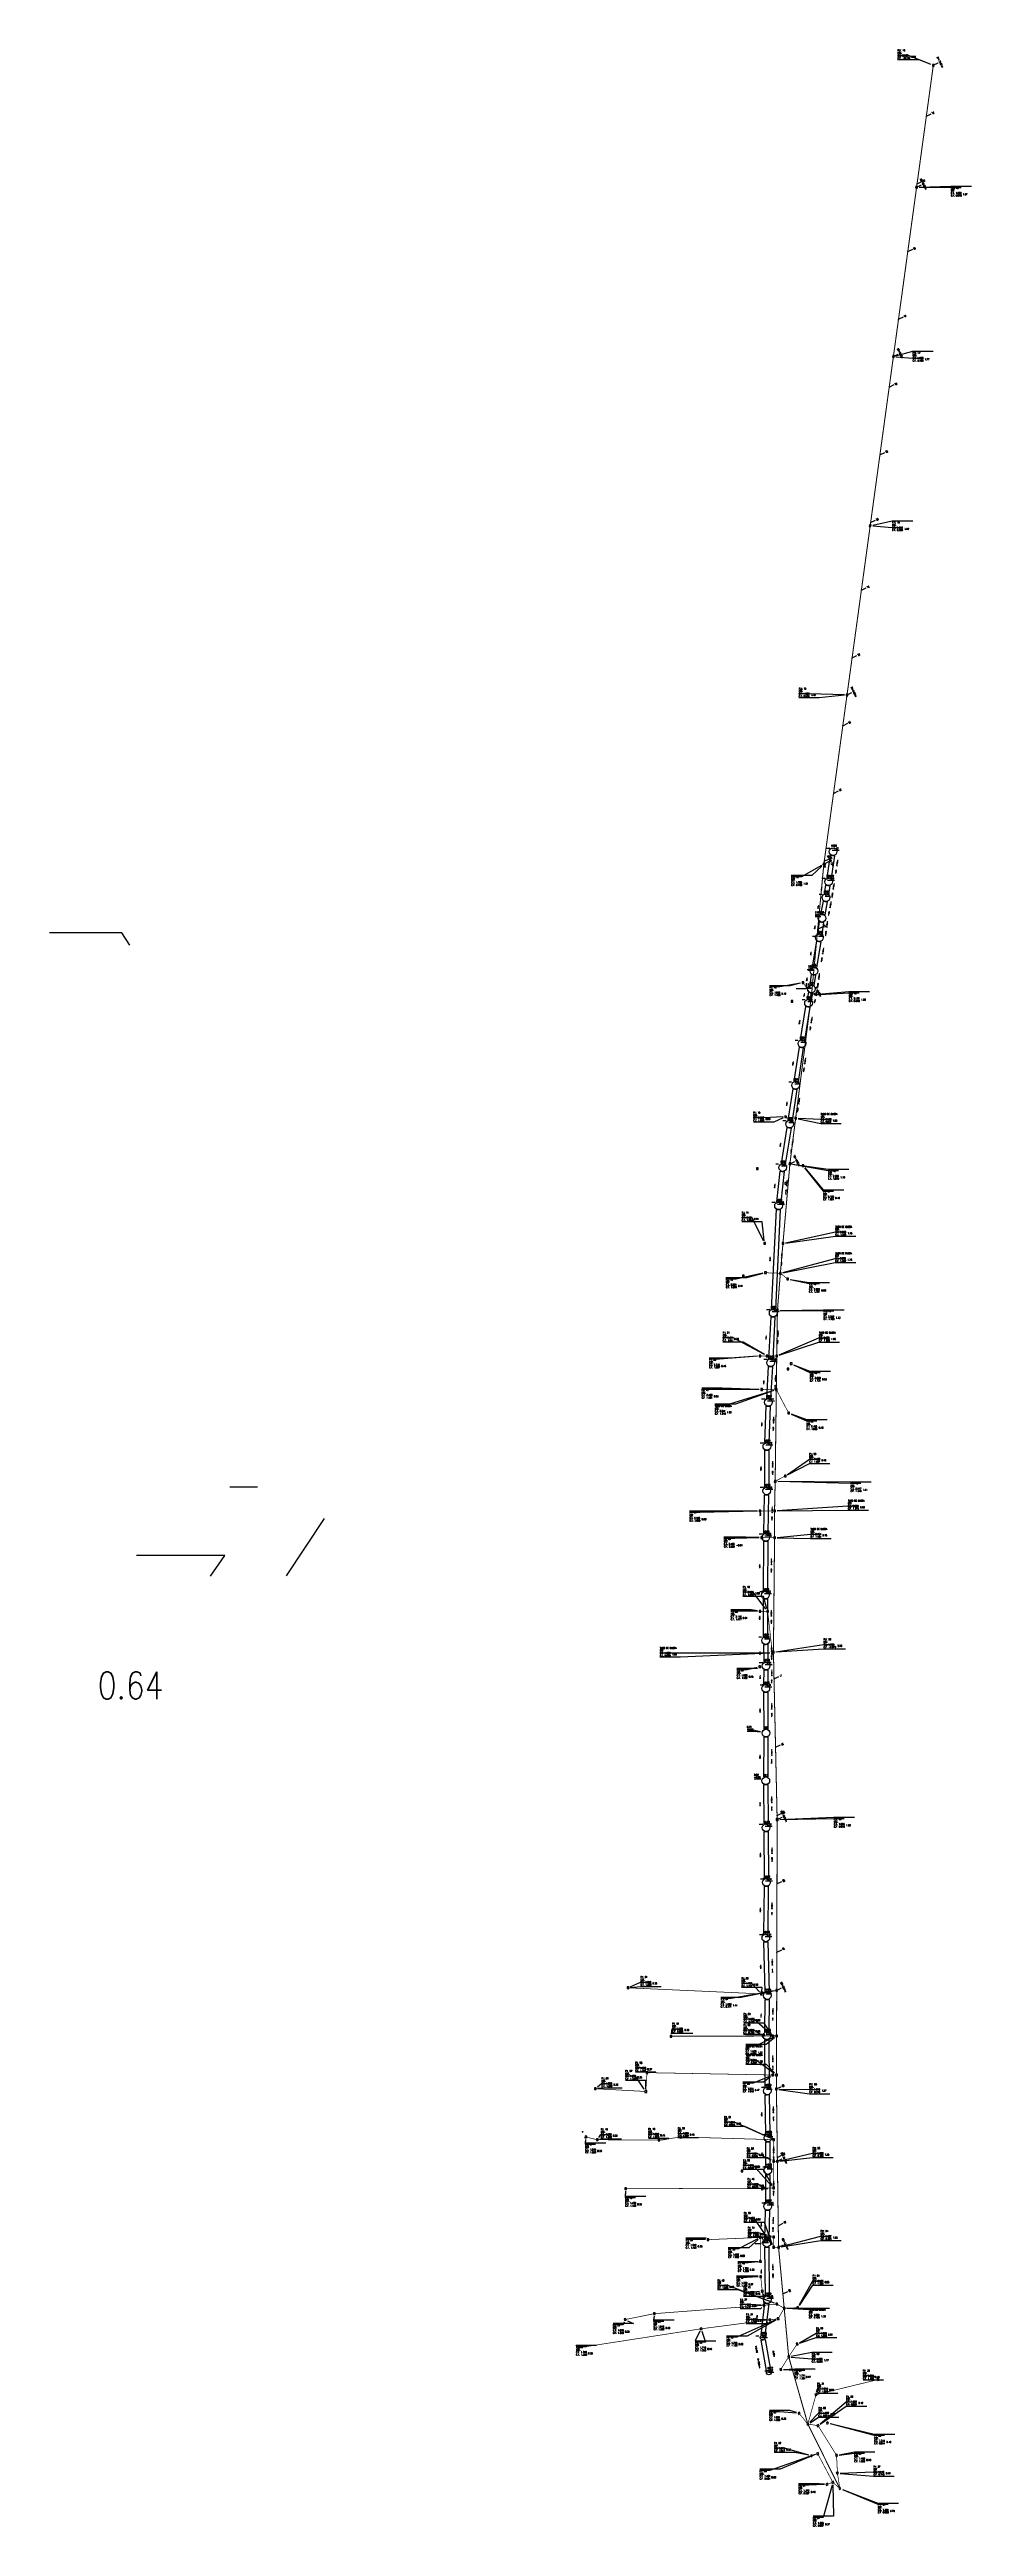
# Model space of a CAD drawing. Extents: x -160 to 364724, y -100 to 7353297.
# Drawn here: x 363817 to 364087, y 7351713 to 7352438 of the extents above; entities that cross this region are included whole.
import ezdxf
from ezdxf.enums import TextEntityAlignment as Align

# ---------------------------------------------------------------- set-up
doc = ezdxf.new("R2010")
doc.units = 0
doc.header["$LTSCALE"] = 5
doc.linetypes.add('CONTINUO', pattern=[0])
for name, color, linetype in [('_T-AP-PONTOS', 2, 'CONTINUO'), ('PONTOS-AGUA_U', 7, 'Continuous'), ('PONTOS-CAIXAS', 7, 'Continuous'), ('PONTOS-CAIXAS_U', 1, 'Continuous'), ('PS_IND_COMPRIMENTO', 7, 'Continuous'), ('PS_IND_DIAMETRO', 7, 'Continuous'), ('PS_IND_INCLINACAO', 7, 'Continuous'), ('PS_PONTOS_IDENTIFICACAO_LIN', 7, 'Continuous'), ('PS_PONTOS_IDENTIFICACAO_TXT', 7, 'Continuous'), ('T-MARGEM', 7, 'Continuous'), ('TUBO_DE_CONCRETO', 2, 'Continuous'), ('TUBO_PVC', 1, 'Continuous')]:
    doc.layers.add(name, color=color, linetype=linetype)
doc.styles.add('ROMANS', font='ROMANS.shx', dxfattribs={"height": 2})
doc.styles.get("Standard").update_dxf_attribs({"font": 'arial.ttf'})

# ---------------------------------------------------------------- blocks, each defined once
blk = doc.blocks.new('*U400', base_point=(359281.96, 7352366.3))
at = {"linetype": 'Continuous'}
blk.add_lwpolyline([(359281.71, 7352366.05), (359282.21, 7352366.05), (359282.21, 7352366.55), (359281.71, 7352366.55)], close=True, dxfattribs=at)
blk = doc.blocks.new('*U399', base_point=(359255.49, 7352347.78))
at = {"linetype": 'Continuous'}
blk.add_lwpolyline([(359255.24, 7352347.53), (359255.74, 7352347.53), (359255.74, 7352348.03), (359255.24, 7352348.03)], close=True, dxfattribs=at)
blk = doc.blocks.new('*U398', base_point=(359275.37, 7352355.22))
at = {"linetype": 'Continuous'}
blk.add_lwpolyline([(359275.12, 7352354.97), (359275.62, 7352354.97), (359275.62, 7352355.47), (359275.12, 7352355.47)], close=True, dxfattribs=at)
blk = doc.blocks.new('*U397', base_point=(359270.21, 7352344.32))
at = {"linetype": 'Continuous'}
blk.add_lwpolyline([(359269.96, 7352344.07), (359270.46, 7352344.07), (359270.46, 7352344.57), (359269.96, 7352344.57)], close=True, dxfattribs=at)
blk = doc.blocks.new('*U396', base_point=(359268.98, 7352338.35))
at = {"linetype": 'Continuous'}
blk.add_lwpolyline([(359268.73, 7352338.1), (359269.23, 7352338.1), (359269.23, 7352338.6), (359268.73, 7352338.6)], close=True, dxfattribs=at)
blk = doc.blocks.new('*U395', base_point=(359279.14, 7352346.96))
at = {"linetype": 'Continuous'}
blk.add_lwpolyline([(359278.89, 7352346.71), (359279.39, 7352346.71), (359279.39, 7352347.21), (359278.89, 7352347.21)], close=True, dxfattribs=at)
blk = doc.blocks.new('*U393', base_point=(550.7, 290.36))
blk.add_circle((550.7, 290.36), 0.14)
blk = doc.blocks.new('*U346', base_point=(359278.47, 7352361.88))
at = {"linetype": 'Continuous'}
blk.add_lwpolyline([(359278.22, 7352361.63), (359278.72, 7352361.63), (359278.72, 7352362.13), (359278.22, 7352362.13)], close=True, dxfattribs=at)
blk = doc.blocks.new('*U345', base_point=(359273.05, 7352374.79))
at = {"linetype": 'Continuous'}
blk.add_lwpolyline([(359272.8, 7352374.54), (359273.3, 7352374.54), (359273.3, 7352375.04), (359272.8, 7352375.04)], close=True, dxfattribs=at)
blk = doc.blocks.new('*U306', base_point=(359275.41, 7352342.25))
at = {"linetype": 'Continuous'}
blk.add_lwpolyline([(359275.16, 7352342), (359275.66, 7352342), (359275.66, 7352342.5), (359275.16, 7352342.5)], close=True, dxfattribs=at)
blk = doc.blocks.new('*U305', base_point=(359278, 7352338.09))
at = {"linetype": 'Continuous'}
blk.add_lwpolyline([(359277.75, 7352337.84), (359278.25, 7352337.84), (359278.25, 7352338.34), (359277.75, 7352338.34)], close=True, dxfattribs=at)
blk = doc.blocks.new('*U250', base_point=(359274.56, 7352347.7))
at = {"linetype": 'Continuous'}
blk.add_lwpolyline([(359274.31, 7352347.45), (359274.81, 7352347.45), (359274.81, 7352347.95), (359274.31, 7352347.95)], close=True, dxfattribs=at)
blk = doc.blocks.new('*U249', base_point=(359286.52, 7352340.03))
at = {"linetype": 'Continuous'}
blk.add_lwpolyline([(359286.27, 7352339.78), (359286.77, 7352339.78), (359286.77, 7352340.28), (359286.27, 7352340.28)], close=True, dxfattribs=at)
blk = doc.blocks.new('*U226', base_point=(359269.03, 7352374.22))
at = {"linetype": 'Continuous'}
blk.add_lwpolyline([(359268.78, 7352373.97), (359269.28, 7352373.97), (359269.28, 7352374.47), (359268.78, 7352374.47)], close=True, dxfattribs=at)
blk = doc.blocks.new('*U225', base_point=(359279.11, 7352359.11))
at = {"linetype": 'Continuous'}
blk.add_lwpolyline([(359278.86, 7352358.86), (359279.36, 7352358.86), (359279.36, 7352359.36), (359278.86, 7352359.36)], close=True, dxfattribs=at)
blk = doc.blocks.new('*U224', base_point=(359266.46, 7352325.76))
at = {"linetype": 'Continuous'}
blk.add_lwpolyline([(359266.21, 7352325.51), (359266.71, 7352325.51), (359266.71, 7352326.01), (359266.21, 7352326.01)], close=True, dxfattribs=at)
blk = doc.blocks.new('*U677', base_point=(550.698, 290.358))
blk.add_circle((550.698, 290.358), 0.14)
blk = doc.blocks.new('*U676', base_point=(550.698, 290.358))
blk.add_circle((550.698, 290.358), 0.14)
blk = doc.blocks.new('*U675', base_point=(550.698, 290.358))
blk.add_circle((550.698, 290.358), 0.14)
blk = doc.blocks.new('*U674', base_point=(550.698, 290.358))
blk.add_circle((550.698, 290.358), 0.14)
blk = doc.blocks.new('*U673', base_point=(550.698, 290.358))
blk.add_circle((550.698, 290.358), 0.14)
blk = doc.blocks.new('*U667', base_point=(359266.7, 7352441.34))
at = {"linetype": 'Continuous'}
blk.add_lwpolyline([(359266.45, 7352441.09), (359266.95, 7352441.09), (359266.95, 7352441.59), (359266.45, 7352441.59)], close=True, dxfattribs=at)
blk = doc.blocks.new('*U423', base_point=(359268.61, 7352412.82))
at = {"linetype": 'Continuous'}
blk.add_lwpolyline([(359268.36, 7352412.57), (359268.86, 7352412.57), (359268.86, 7352413.07), (359268.36, 7352413.07)], close=True, dxfattribs=at)
blk = doc.blocks.new('*U422', base_point=(359261.53, 7352403.82))
at = {"linetype": 'Continuous'}
blk.add_lwpolyline([(359261.28, 7352403.57), (359261.78, 7352403.57), (359261.78, 7352404.07), (359261.28, 7352404.07)], close=True, dxfattribs=at)
blk = doc.blocks.new('*U421', base_point=(359265.65, 7352432.39))
at = {"linetype": 'Continuous'}
blk.add_lwpolyline([(359265.4, 7352432.14), (359265.9, 7352432.14), (359265.9, 7352432.64), (359265.4, 7352432.64)], close=True, dxfattribs=at)
blk = doc.blocks.new('*U420', base_point=(359262.79, 7352423.01))
at = {"linetype": 'Continuous'}
blk.add_lwpolyline([(359262.54, 7352422.76), (359263.04, 7352422.76), (359263.04, 7352423.26), (359262.54, 7352423.26)], close=True, dxfattribs=at)
blk = doc.blocks.new('*U419', base_point=(359228.48, 7352431.09))
at = {"linetype": 'Continuous'}
blk.add_lwpolyline([(359228.23, 7352430.84), (359228.73, 7352430.84), (359228.73, 7352431.34), (359228.23, 7352431.34)], close=True, dxfattribs=at)
blk = doc.blocks.new('*U418', base_point=(359208.78, 7352432.43))
at = {"linetype": 'Continuous'}
blk.add_lwpolyline([(359208.53, 7352432.18), (359209.03, 7352432.18), (359209.03, 7352432.68), (359208.53, 7352432.68)], close=True, dxfattribs=at)
blk = doc.blocks.new('*U417', base_point=(359215.31, 7352443.09))
at = {"linetype": 'Continuous'}
blk.add_lwpolyline([(359215.06, 7352442.84), (359215.56, 7352442.84), (359215.56, 7352443.34), (359215.06, 7352443.34)], close=True, dxfattribs=at)
blk = doc.blocks.new('*U416', base_point=(359210.99, 7352430.03))
at = {"linetype": 'Continuous'}
blk.add_lwpolyline([(359210.74, 7352429.78), (359211.24, 7352429.78), (359211.24, 7352430.28), (359210.74, 7352430.28)], close=True, dxfattribs=at)
blk = doc.blocks.new('*U415', base_point=(359259.83, 7352428.78))
at = {"linetype": 'Continuous'}
blk.add_lwpolyline([(359259.58, 7352428.53), (359260.08, 7352428.53), (359260.08, 7352429.03), (359259.58, 7352429.03)], close=True, dxfattribs=at)
blk = doc.blocks.new('*U414', base_point=(359212.22, 7352416.24))
at = {"linetype": 'Continuous'}
blk.add_lwpolyline([(359211.97, 7352415.99), (359212.47, 7352415.99), (359212.47, 7352416.49), (359211.97, 7352416.49)], close=True, dxfattribs=at)
blk = doc.blocks.new('*U413', base_point=(359255.74, 7352383.63))
at = {"linetype": 'Continuous'}
blk.add_lwpolyline([(359255.49, 7352383.38), (359255.99, 7352383.38), (359255.99, 7352383.88), (359255.49, 7352383.88)], close=True, dxfattribs=at)
blk = doc.blocks.new('*U412', base_point=(359261.9, 7352384.8))
at = {"linetype": 'Continuous'}
blk.add_lwpolyline([(359261.65, 7352384.55), (359262.15, 7352384.55), (359262.15, 7352385.05), (359261.65, 7352385.05)], close=True, dxfattribs=at)
blk = doc.blocks.new('*U411', base_point=(359262.9186, 7352395.8705))
at = {"linetype": 'Continuous'}
blk.add_lwpolyline([(359262.6686, 7352395.6205), (359263.1686, 7352395.6205), (359263.1686, 7352396.1205), (359262.6686, 7352396.1205)], close=True, dxfattribs=at)
blk = doc.blocks.new('*U410', base_point=(359246.07, 7352384.18))
at = {"linetype": 'Continuous'}
blk.add_lwpolyline([(359245.82, 7352383.93), (359246.32, 7352383.93), (359246.32, 7352384.43), (359245.82, 7352384.43)], close=True, dxfattribs=at)
blk = doc.blocks.new('*U409', base_point=(359252.01, 7352388.23))
at = {"linetype": 'Continuous'}
blk.add_lwpolyline([(359251.76, 7352387.98), (359252.26, 7352387.98), (359252.26, 7352388.48), (359251.76, 7352388.48)], close=True, dxfattribs=at)
blk = doc.blocks.new('*U408', base_point=(359245.92, 7352395.54))
at = {"linetype": 'Continuous'}
blk.add_lwpolyline([(359245.67, 7352395.29), (359246.17, 7352395.29), (359246.17, 7352395.79), (359245.67, 7352395.79)], close=True, dxfattribs=at)
blk = doc.blocks.new('*U407', base_point=(359245.92, 7352395.54))
at = {"linetype": 'Continuous'}
blk.add_lwpolyline([(359245.67, 7352395.29), (359246.17, 7352395.29), (359246.17, 7352395.79), (359245.67, 7352395.79)], close=True, dxfattribs=at)
blk = doc.blocks.new('*U406', base_point=(359260.78, 7352392.37))
at = {"linetype": 'Continuous'}
blk.add_lwpolyline([(359260.53, 7352392.12), (359261.03, 7352392.12), (359261.03, 7352392.62), (359260.53, 7352392.62)], close=True, dxfattribs=at)
blk = doc.blocks.new('*U405', base_point=(359206.27, 7352366.6))
at = {"linetype": 'Continuous'}
blk.add_lwpolyline([(359206.02, 7352366.35), (359206.52, 7352366.35), (359206.52, 7352366.85), (359206.02, 7352366.85)], close=True, dxfattribs=at)
blk = doc.blocks.new('*U404', base_point=(359206.27, 7352366.6))
at = {"linetype": 'Continuous'}
blk.add_lwpolyline([(359206.02, 7352366.35), (359206.52, 7352366.35), (359206.52, 7352366.85), (359206.02, 7352366.85)], close=True, dxfattribs=at)
blk = doc.blocks.new('*U403', base_point=(359212.58, 7352360.89))
at = {"linetype": 'Continuous'}
blk.add_lwpolyline([(359212.33, 7352360.64), (359212.83, 7352360.64), (359212.83, 7352361.14), (359212.33, 7352361.14)], close=True, dxfattribs=at)
blk = doc.blocks.new('*U402', base_point=(359203.11, 7352369.33))
at = {"linetype": 'Continuous'}
blk.add_lwpolyline([(359202.86, 7352369.08), (359203.36, 7352369.08), (359203.36, 7352369.58), (359202.86, 7352369.58)], close=True, dxfattribs=at)
blk = doc.blocks.new('*U401', base_point=(359211.99, 7352369.61))
at = {"linetype": 'Continuous'}
blk.add_lwpolyline([(359211.74, 7352369.36), (359212.24, 7352369.36), (359212.24, 7352369.86), (359211.74, 7352369.86)], close=True, dxfattribs=at)
blk = doc.blocks.new('*U394', base_point=(550.7, 290.36))
blk.add_circle((550.7, 290.36), 0.14)
blk = doc.blocks.new('*U344', base_point=(359269.4, 7352388.99))
at = {"linetype": 'Continuous'}
blk.add_lwpolyline([(359269.15, 7352388.74), (359269.65, 7352388.74), (359269.65, 7352389.24), (359269.15, 7352389.24)], close=True, dxfattribs=at)
blk = doc.blocks.new('*U252', base_point=(359274.15, 7352395.1))
at = {"linetype": 'Continuous'}
blk.add_lwpolyline([(359273.9, 7352394.85), (359274.4, 7352394.85), (359274.4, 7352395.35), (359273.9, 7352395.35)], close=True, dxfattribs=at)
blk = doc.blocks.new('*U251', base_point=(359276.04, 7352382.79))
at = {"linetype": 'Continuous'}
blk.add_lwpolyline([(359275.79, 7352382.54), (359276.29, 7352382.54), (359276.29, 7352383.04), (359275.79, 7352383.04)], close=True, dxfattribs=at)
blk = doc.blocks.new('*U231', base_point=(359274.08, 7352414.22))
at = {"linetype": 'Continuous'}
blk.add_lwpolyline([(359273.83, 7352413.97), (359274.33, 7352413.97), (359274.33, 7352414.47), (359273.83, 7352414.47)], close=True, dxfattribs=at)
blk = doc.blocks.new('*U227', base_point=(359263.63, 7352430.42))
at = {"linetype": 'Continuous'}
blk.add_lwpolyline([(359263.38, 7352430.17), (359263.88, 7352430.17), (359263.88, 7352430.67), (359263.38, 7352430.67)], close=True, dxfattribs=at)
blk = doc.blocks.new('*U682', base_point=(550.698, 290.358))
blk.add_circle((550.698, 290.358), 0.14)
blk = doc.blocks.new('*U681', base_point=(550.698, 290.358))
blk.add_circle((550.698, 290.358), 0.14)
blk = doc.blocks.new('*U680', base_point=(550.698, 290.358))
blk.add_circle((550.698, 290.358), 0.14)
blk = doc.blocks.new('*U679', base_point=(550.698, 290.358))
blk.add_circle((550.698, 290.358), 0.14)
blk = doc.blocks.new('*U678', base_point=(550.698, 290.358))
blk.add_circle((550.698, 290.358), 0.14)
blk = doc.blocks.new('*U670', base_point=(359268.74, 7352488.53))
at = {"linetype": 'Continuous'}
blk.add_lwpolyline([(359268.49, 7352488.28), (359268.99, 7352488.28), (359268.99, 7352488.78), (359268.49, 7352488.78)], close=True, dxfattribs=at)
blk = doc.blocks.new('*U669', base_point=(359268.28, 7352460.37))
at = {"linetype": 'Continuous'}
blk.add_lwpolyline([(359268.03, 7352460.12), (359268.53, 7352460.12), (359268.53, 7352460.62), (359268.03, 7352460.62)], close=True, dxfattribs=at)
blk = doc.blocks.new('*U668', base_point=(359268.6, 7352473.35))
at = {"linetype": 'Continuous'}
blk.add_lwpolyline([(359268.35, 7352473.1), (359268.85, 7352473.1), (359268.85, 7352473.6), (359268.35, 7352473.6)], close=True, dxfattribs=at)
blk = doc.blocks.new('*U431', base_point=(359223.19, 7352454.85))
at = {"linetype": 'Continuous'}
blk.add_lwpolyline([(359222.94, 7352454.6), (359223.44, 7352454.6), (359223.44, 7352455.1), (359222.94, 7352455.1)], close=True, dxfattribs=at)
blk = doc.blocks.new('*U430', base_point=(359266.45, 7352472.46))
at = {"linetype": 'Continuous'}
blk.add_lwpolyline([(359266.2, 7352472.21), (359266.7, 7352472.21), (359266.7, 7352472.71), (359266.2, 7352472.71)], close=True, dxfattribs=at)
blk = doc.blocks.new('*U429', base_point=(359265.61, 7352475.52))
at = {"linetype": 'Continuous'}
blk.add_lwpolyline([(359265.36, 7352475.27), (359265.86, 7352475.27), (359265.86, 7352475.77), (359265.36, 7352475.77)], close=True, dxfattribs=at)
blk = doc.blocks.new('*U428', base_point=(359236.67, 7352460.66))
at = {"linetype": 'Continuous'}
blk.add_lwpolyline([(359236.42, 7352460.41), (359236.92, 7352460.41), (359236.92, 7352460.91), (359236.42, 7352460.91)], close=True, dxfattribs=at)
blk = doc.blocks.new('*U427', base_point=(359265.34, 7352458.41))
at = {"linetype": 'Continuous'}
blk.add_lwpolyline([(359265.09, 7352458.16), (359265.59, 7352458.16), (359265.59, 7352458.66), (359265.09, 7352458.66)], close=True, dxfattribs=at)
blk = doc.blocks.new('*U426', base_point=(359228.68, 7352456.94))
at = {"linetype": 'Continuous'}
blk.add_lwpolyline([(359228.43, 7352456.69), (359228.93, 7352456.69), (359228.93, 7352457.19), (359228.43, 7352457.19)], close=True, dxfattribs=at)
blk = doc.blocks.new('*U425', base_point=(359200.84, 7352434.64))
at = {"linetype": 'Continuous'}
blk.add_lwpolyline([(359200.59, 7352434.39), (359201.09, 7352434.39), (359201.09, 7352434.89), (359200.59, 7352434.89)], close=True, dxfattribs=at)
blk = doc.blocks.new('*U424', base_point=(359200.84, 7352434.64))
at = {"linetype": 'Continuous'}
blk.add_lwpolyline([(359200.59, 7352434.39), (359201.09, 7352434.39), (359201.09, 7352434.89), (359200.59, 7352434.89)], close=True, dxfattribs=at)
blk = doc.blocks.new('*U229', base_point=(359269.41, 7352485.89))
at = {"linetype": 'Continuous'}
blk.add_lwpolyline([(359269.16, 7352485.64), (359269.66, 7352485.64), (359269.66, 7352486.14), (359269.16, 7352486.14)], close=True, dxfattribs=at)
blk = doc.blocks.new('*U228', base_point=(359271.62, 7352457.1))
at = {"linetype": 'Continuous'}
blk.add_lwpolyline([(359271.37, 7352456.85), (359271.87, 7352456.85), (359271.87, 7352457.35), (359271.37, 7352457.35)], close=True, dxfattribs=at)
blk = doc.blocks.new('*U690', base_point=(550.698, 290.358))
blk.add_circle((550.698, 290.358), 0.14)
blk = doc.blocks.new('*U689', base_point=(550.698, 290.358))
blk.add_circle((550.698, 290.358), 0.14)
blk = doc.blocks.new('*U688', base_point=(550.698, 290.358))
blk.add_circle((550.698, 290.358), 0.14)
blk = doc.blocks.new('*U687', base_point=(550.698, 290.358))
blk.add_circle((550.698, 290.358), 0.14)
blk = doc.blocks.new('*U686', base_point=(550.698, 290.358))
blk.add_circle((550.698, 290.358), 0.14)
blk = doc.blocks.new('*U685', base_point=(550.698, 290.358))
blk.add_circle((550.698, 290.358), 0.14)
blk = doc.blocks.new('*U684', base_point=(550.698, 290.358))
blk.add_circle((550.698, 290.358), 0.14)
blk = doc.blocks.new('*U683', base_point=(550.698, 290.358))
blk.add_circle((550.698, 290.358), 0.14)
blk = doc.blocks.new('*U317', base_point=(359269.99, 7352588.04))
at = {"linetype": 'Continuous'}
blk.add_lwpolyline([(359269.74, 7352587.79), (359270.24, 7352587.79), (359270.24, 7352588.29), (359269.74, 7352588.29)], close=True, dxfattribs=at)
blk = doc.blocks.new('*U316', base_point=(359265.52, 7352597.68))
at = {"linetype": 'Continuous'}
blk.add_lwpolyline([(359265.27, 7352597.43), (359265.77, 7352597.43), (359265.77, 7352597.93), (359265.27, 7352597.93)], close=True, dxfattribs=at)
blk = doc.blocks.new('*U309', base_point=(359261.44, 7352615.25))
at = {"linetype": 'Continuous'}
blk.add_lwpolyline([(359261.19, 7352615), (359261.69, 7352615), (359261.69, 7352615.5), (359261.19, 7352615.5)], close=True, dxfattribs=at)
blk = doc.blocks.new('*U308', base_point=(359267.77, 7352620.15))
at = {"linetype": 'Continuous'}
blk.add_lwpolyline([(359267.52, 7352619.9), (359268.02, 7352619.9), (359268.02, 7352620.4), (359267.52, 7352620.4)], close=True, dxfattribs=at)
blk = doc.blocks.new('*U254', base_point=(359257.41, 7352593))
at = {"linetype": 'Continuous'}
blk.add_lwpolyline([(359257.16, 7352592.75), (359257.66, 7352592.75), (359257.66, 7352593.25), (359257.16, 7352593.25)], close=True, dxfattribs=at)
blk = doc.blocks.new('*U253', base_point=(359261.73, 7352576.96))
at = {"linetype": 'Continuous'}
blk.add_lwpolyline([(359261.48, 7352576.71), (359261.98, 7352576.71), (359261.98, 7352577.21), (359261.48, 7352577.21)], close=True, dxfattribs=at)
blk = doc.blocks.new('*U234', base_point=(359269.88, 7352588.01))
at = {"linetype": 'Continuous'}
blk.add_lwpolyline([(359269.63, 7352587.76), (359270.13, 7352587.76), (359270.13, 7352588.26), (359269.63, 7352588.26)], close=True, dxfattribs=at)
blk = doc.blocks.new('*U230', base_point=(359264.35, 7352528.9))
at = {"linetype": 'Continuous'}
blk.add_lwpolyline([(359264.1, 7352528.65), (359264.6, 7352528.65), (359264.6, 7352529.15), (359264.1, 7352529.15)], close=True, dxfattribs=at)
blk = doc.blocks.new('*U695', base_point=(550.698, 290.358))
blk.add_circle((550.698, 290.358), 0.14)
blk = doc.blocks.new('*U694', base_point=(550.698, 290.358))
blk.add_circle((550.698, 290.358), 0.14)
blk = doc.blocks.new('*U693', base_point=(550.698, 290.358))
blk.add_circle((550.698, 290.358), 0.14)
blk = doc.blocks.new('*U692', base_point=(550.698, 290.358))
blk.add_circle((550.698, 290.358), 0.14)
blk = doc.blocks.new('*U691', base_point=(550.698, 290.358))
blk.add_circle((550.698, 290.358), 0.14)
blk = doc.blocks.new('*U343', base_point=(359277.54, 7352643.1))
at = {"linetype": 'Continuous'}
blk.add_lwpolyline([(359277.29, 7352642.85), (359277.79, 7352642.85), (359277.79, 7352643.35), (359277.29, 7352643.35)], close=True, dxfattribs=at)
blk = doc.blocks.new('*U342', base_point=(359273.83, 7352657.24))
at = {"linetype": 'Continuous'}
blk.add_lwpolyline([(359273.58, 7352656.99), (359274.08, 7352656.99), (359274.08, 7352657.49), (359273.58, 7352657.49)], close=True, dxfattribs=at)
blk = doc.blocks.new('*U341', base_point=(359265.27, 7352669.3))
at = {"linetype": 'Continuous'}
blk.add_lwpolyline([(359265.02, 7352669.05), (359265.52, 7352669.05), (359265.52, 7352669.55), (359265.02, 7352669.55)], close=True, dxfattribs=at)
blk = doc.blocks.new('*U340', base_point=(359258.66, 7352663.59))
at = {"linetype": 'Continuous'}
blk.add_lwpolyline([(359258.41, 7352663.34), (359258.91, 7352663.34), (359258.91, 7352663.84), (359258.41, 7352663.84)], close=True, dxfattribs=at)
blk = doc.blocks.new('*U339', base_point=(359267.26, 7352672.88))
at = {"linetype": 'Continuous'}
blk.add_lwpolyline([(359267.01, 7352672.63), (359267.51, 7352672.63), (359267.51, 7352673.13), (359267.01, 7352673.13)], close=True, dxfattribs=at)
blk = doc.blocks.new('*U338', base_point=(359280.14, 7352676))
at = {"linetype": 'Continuous'}
blk.add_lwpolyline([(359279.89, 7352675.75), (359280.39, 7352675.75), (359280.39, 7352676.25), (359279.89, 7352676.25)], close=True, dxfattribs=at)
blk = doc.blocks.new('*U336', base_point=(359270.88, 7352694))
at = {"linetype": 'Continuous'}
blk.add_lwpolyline([(359270.63, 7352693.75), (359271.13, 7352693.75), (359271.13, 7352694.25), (359270.63, 7352694.25)], close=True, dxfattribs=at)
blk = doc.blocks.new('*U327', base_point=(359267.88, 7352703.93))
at = {"linetype": 'Continuous'}
blk.add_lwpolyline([(359267.63, 7352703.68), (359268.13, 7352703.68), (359268.13, 7352704.18), (359267.63, 7352704.18)], close=True, dxfattribs=at)
blk = doc.blocks.new('*U326', base_point=(359267.11, 7352703.25))
at = {"linetype": 'Continuous'}
blk.add_lwpolyline([(359266.86, 7352703), (359267.36, 7352703), (359267.36, 7352703.5), (359266.86, 7352703.5)], close=True, dxfattribs=at)
blk = doc.blocks.new('*U324', base_point=(359269.02, 7352695.16))
at = {"linetype": 'Continuous'}
blk.add_lwpolyline([(359268.77, 7352694.91), (359269.27, 7352694.91), (359269.27, 7352695.41), (359268.77, 7352695.41)], close=True, dxfattribs=at)
blk = doc.blocks.new('*U323', base_point=(359269.79, 7352699))
at = {"linetype": 'Continuous'}
blk.add_lwpolyline([(359269.54, 7352698.75), (359270.04, 7352698.75), (359270.04, 7352699.25), (359269.54, 7352699.25)], close=True, dxfattribs=at)
blk = doc.blocks.new('*U322', base_point=(359267.71, 7352661.06))
at = {"linetype": 'Continuous'}
blk.add_lwpolyline([(359267.46, 7352660.81), (359267.96, 7352660.81), (359267.96, 7352661.31), (359267.46, 7352661.31)], close=True, dxfattribs=at)
blk = doc.blocks.new('*U321', base_point=(359268.31, 7352664.83))
at = {"linetype": 'Continuous'}
blk.add_lwpolyline([(359268.06, 7352664.58), (359268.56, 7352664.58), (359268.56, 7352665.08), (359268.06, 7352665.08)], close=True, dxfattribs=at)
blk = doc.blocks.new('*U319', base_point=(359257.88, 7352611.4))
at = {"linetype": 'Continuous'}
blk.add_lwpolyline([(359257.63, 7352611.15), (359258.13, 7352611.15), (359258.13, 7352611.65), (359257.63, 7352611.65)], close=True, dxfattribs=at)
blk = doc.blocks.new('*U318', base_point=(359268.76, 7352630.36))
at = {"linetype": 'Continuous'}
blk.add_lwpolyline([(359268.51, 7352630.11), (359269.01, 7352630.11), (359269.01, 7352630.61), (359268.51, 7352630.61)], close=True, dxfattribs=at)
blk = doc.blocks.new('*U236', base_point=(359273.84, 7352688.71))
at = {"linetype": 'Continuous'}
blk.add_lwpolyline([(359273.59, 7352688.46), (359274.09, 7352688.46), (359274.09, 7352688.96), (359273.59, 7352688.96)], close=True, dxfattribs=at)
blk = doc.blocks.new('*U235', base_point=(359272.52, 7352638.31))
at = {"linetype": 'Continuous'}
blk.add_lwpolyline([(359272.27, 7352638.06), (359272.77, 7352638.06), (359272.77, 7352638.56), (359272.27, 7352638.56)], close=True, dxfattribs=at)
blk = doc.blocks.new('*U703', base_point=(550.698, 290.358))
blk.add_circle((550.698, 290.358), 0.14)
blk = doc.blocks.new('*U702', base_point=(550.698, 290.358))
blk.add_circle((550.698, 290.358), 0.14)
blk = doc.blocks.new('*U701', base_point=(550.698, 290.358))
blk.add_circle((550.698, 290.358), 0.14)
blk = doc.blocks.new('*U700', base_point=(550.698, 290.358))
blk.add_circle((550.698, 290.358), 0.14)
blk = doc.blocks.new('*U699', base_point=(550.698, 290.358))
blk.add_circle((550.698, 290.358), 0.14)
blk = doc.blocks.new('*U698', base_point=(550.698, 290.358))
blk.add_circle((550.698, 290.358), 0.14)
blk = doc.blocks.new('*U697', base_point=(550.698, 290.358))
blk.add_circle((550.698, 290.358), 0.14)
blk = doc.blocks.new('*U696', base_point=(550.698, 290.358))
blk.add_circle((550.698, 290.358), 0.14)
blk = doc.blocks.new('*U335', base_point=(359279.54, 7352730.39))
at = {"linetype": 'Continuous'}
blk.add_lwpolyline([(359279.29, 7352730.14), (359279.79, 7352730.14), (359279.79, 7352730.64), (359279.29, 7352730.64)], close=True, dxfattribs=at)
blk = doc.blocks.new('*U333', base_point=(359281.35, 7352783.56))
at = {"linetype": 'Continuous'}
blk.add_lwpolyline([(359281.1, 7352783.31), (359281.6, 7352783.31), (359281.6, 7352783.81), (359281.1, 7352783.81)], close=True, dxfattribs=at)
blk = doc.blocks.new('*U331', base_point=(359253.58, 7352727.57))
at = {"linetype": 'Continuous'}
blk.add_lwpolyline([(359253.33, 7352727.32), (359253.83, 7352727.32), (359253.83, 7352727.82), (359253.33, 7352727.82)], close=True, dxfattribs=at)
blk = doc.blocks.new('*U328', base_point=(359268.95, 7352735.48))
at = {"linetype": 'Continuous'}
blk.add_lwpolyline([(359268.7, 7352735.23), (359269.2, 7352735.23), (359269.2, 7352735.73), (359268.7, 7352735.73)], close=True, dxfattribs=at)
blk = doc.blocks.new('*U238', base_point=(359280.73, 7352779.06))
at = {"linetype": 'Continuous'}
blk.add_lwpolyline([(359280.48, 7352778.81), (359280.98, 7352778.81), (359280.98, 7352779.31), (359280.48, 7352779.31)], close=True, dxfattribs=at)
blk = doc.blocks.new('*U237', base_point=(359275.37, 7352729.28))
at = {"linetype": 'Continuous'}
blk.add_lwpolyline([(359275.12, 7352729.03), (359275.62, 7352729.03), (359275.62, 7352729.53), (359275.12, 7352729.53)], close=True, dxfattribs=at)
blk = doc.blocks.new('*U708', base_point=(550.698, 290.358))
blk.add_circle((550.698, 290.358), 0.14)
blk = doc.blocks.new('*U707', base_point=(550.698, 290.358))
blk.add_circle((550.698, 290.358), 0.14)
blk = doc.blocks.new('*U706', base_point=(550.698, 290.358))
blk.add_circle((550.698, 290.358), 0.14)
blk = doc.blocks.new('*U705', base_point=(550.698, 290.358))
blk.add_circle((550.698, 290.358), 0.14)
blk = doc.blocks.new('*U704', base_point=(550.698, 290.358))
blk.add_circle((550.698, 290.358), 0.14)
blk = doc.blocks.new('*U239', base_point=(359281.41, 7352812.98))
at = {"linetype": 'Continuous'}
blk.add_lwpolyline([(359281.16, 7352812.73), (359281.66, 7352812.73), (359281.66, 7352813.23), (359281.16, 7352813.23)], close=True, dxfattribs=at)
blk = doc.blocks.new('*U240', base_point=(359286.99, 7352862.65))
at = {"linetype": 'Continuous'}
blk.add_lwpolyline([(359286.74, 7352862.4), (359287.24, 7352862.4), (359287.24, 7352862.9), (359286.74, 7352862.9)], close=True, dxfattribs=at)
blk = doc.blocks.new('*U244', base_point=(359316.22, 7353047.97))
at = {"linetype": 'Continuous'}
blk.add_lwpolyline([(359315.97, 7353047.72), (359316.47, 7353047.72), (359316.47, 7353048.22), (359315.97, 7353048.22)], close=True, dxfattribs=at)
blk = doc.blocks.new('*U243', base_point=(359293.29, 7352992.7))
at = {"linetype": 'Continuous'}
blk.add_lwpolyline([(359293.04, 7352992.45), (359293.54, 7352992.45), (359293.54, 7352992.95), (359293.04, 7352992.95)], close=True, dxfattribs=at)
blk = doc.blocks.new('*U242', base_point=(359293.28, 7352951.05))
at = {"linetype": 'Continuous'}
blk.add_lwpolyline([(359293.03, 7352950.8), (359293.53, 7352950.8), (359293.53, 7352951.3), (359293.03, 7352951.3)], close=True, dxfattribs=at)
blk = doc.blocks.new('*U241', base_point=(359294.14, 7352909.11))
at = {"linetype": 'Continuous'}
blk.add_lwpolyline([(359293.89, 7352908.86), (359294.39, 7352908.86), (359294.39, 7352909.36), (359293.89, 7352909.36)], close=True, dxfattribs=at)
blk = doc.blocks.new('*U303')
at = {"layer": 'T-MARGEM'}
blk.add_line((0, 0), (0, 0.2), dxfattribs=at)
at = {"layer": 'T-MARGEM', "const_width": 0.025, "flags": 128}
blk.add_lwpolyline([(-0.013, 0, 1), (0.013, 0, 1)], format="xyb", close=True, dxfattribs=at)
blk = doc.blocks.new('*U302')
at = {"layer": 'T-MARGEM'}
blk.add_line((0, 0), (0, 0.2), dxfattribs=at)
at = {"layer": 'T-MARGEM', "const_width": 0.025, "flags": 128}
blk.add_lwpolyline([(-0.013, 0, 1), (0.013, 0, 1)], format="xyb", close=True, dxfattribs=at)
blk = doc.blocks.new('*U301')
at = {"layer": 'T-MARGEM'}
blk.add_line((0, 0), (0, 0.2), dxfattribs=at)
at = {"layer": 'T-MARGEM', "const_width": 0.025, "flags": 128}
blk.add_lwpolyline([(-0.013, 0, 1), (0.013, 0, 1)], format="xyb", close=True, dxfattribs=at)
blk = doc.blocks.new('*U300')
at = {"layer": 'T-MARGEM'}
blk.add_line((0, 0), (0, 0.2), dxfattribs=at)
at = {"layer": 'T-MARGEM', "const_width": 0.025, "flags": 128}
blk.add_lwpolyline([(-0.013, 0, 1), (0.013, 0, 1)], format="xyb", close=True, dxfattribs=at)
blk = doc.blocks.new('*U299')
at = {"layer": 'T-MARGEM'}
blk.add_line((0, 0), (0, 0.2), dxfattribs=at)
at = {"layer": 'T-MARGEM', "const_width": 0.025, "flags": 128}
blk.add_lwpolyline([(-0.013, 0, 1), (0.013, 0, 1)], format="xyb", close=True, dxfattribs=at)
blk = doc.blocks.new('*U298')
at = {"layer": 'T-MARGEM'}
blk.add_line((0, 0), (0, 0.2), dxfattribs=at)
at = {"layer": 'T-MARGEM', "const_width": 0.025, "flags": 128}
blk.add_lwpolyline([(-0.013, 0, 1), (0.013, 0, 1)], format="xyb", close=True, dxfattribs=at)
blk = doc.blocks.new('*U297')
at = {"layer": 'T-MARGEM'}
blk.add_line((0, 0), (0, 0.2), dxfattribs=at)
at = {"layer": 'T-MARGEM', "const_width": 0.025, "flags": 128}
blk.add_lwpolyline([(-0.013, 0, 1), (0.013, 0, 1)], format="xyb", close=True, dxfattribs=at)
blk = doc.blocks.new('*U296')
at = {"layer": 'T-MARGEM'}
blk.add_line((0, 0), (0, 0.2), dxfattribs=at)
at = {"layer": 'T-MARGEM', "const_width": 0.025, "flags": 128}
blk.add_lwpolyline([(-0.013, 0, 1), (0.013, 0, 1)], format="xyb", close=True, dxfattribs=at)
blk = doc.blocks.new('*U295')
at = {"layer": 'T-MARGEM'}
blk.add_line((0, 0), (0, 0.2), dxfattribs=at)
at = {"layer": 'T-MARGEM', "const_width": 0.025, "flags": 128}
blk.add_lwpolyline([(-0.013, 0, 1), (0.013, 0, 1)], format="xyb", close=True, dxfattribs=at)
blk = doc.blocks.new('*U294')
at = {"layer": 'T-MARGEM'}
blk.add_line((0, 0), (0, 0.2), dxfattribs=at)
at = {"layer": 'T-MARGEM', "const_width": 0.025, "flags": 128}
blk.add_lwpolyline([(-0.013, 0, 1), (0.013, 0, 1)], format="xyb", close=True, dxfattribs=at)
blk = doc.blocks.new('*U293')
at = {"layer": 'T-MARGEM'}
blk.add_line((0, 0), (0, 0.2), dxfattribs=at)
at = {"layer": 'T-MARGEM', "const_width": 0.025, "flags": 128}
blk.add_lwpolyline([(-0.013, 0, 1), (0.013, 0, 1)], format="xyb", close=True, dxfattribs=at)
blk = doc.blocks.new('*U292')
at = {"layer": 'T-MARGEM'}
blk.add_line((0, 0), (0, 0.2), dxfattribs=at)
at = {"layer": 'T-MARGEM', "const_width": 0.025, "flags": 128}
blk.add_lwpolyline([(-0.013, 0, 1), (0.013, 0, 1)], format="xyb", close=True, dxfattribs=at)
blk = doc.blocks.new('*U291')
at = {"layer": 'T-MARGEM'}
blk.add_line((0, 0), (0, 0.2), dxfattribs=at)
at = {"layer": 'T-MARGEM', "const_width": 0.025, "flags": 128}
blk.add_lwpolyline([(-0.013, 0, 1), (0.013, 0, 1)], format="xyb", close=True, dxfattribs=at)
blk = doc.blocks.new('*U290')
at = {"layer": 'T-MARGEM'}
blk.add_line((0, 0), (0, 0.2), dxfattribs=at)
at = {"layer": 'T-MARGEM', "const_width": 0.025, "flags": 128}
blk.add_lwpolyline([(-0.013, 0, 1), (0.013, 0, 1)], format="xyb", close=True, dxfattribs=at)
blk = doc.blocks.new('*U289')
at = {"layer": 'T-MARGEM'}
blk.add_line((0, 0), (0, 0.2), dxfattribs=at)
at = {"layer": 'T-MARGEM', "const_width": 0.025, "flags": 128}
blk.add_lwpolyline([(-0.013, 0, 1), (0.013, 0, 1)], format="xyb", close=True, dxfattribs=at)
blk = doc.blocks.new('*U288')
at = {"layer": 'T-MARGEM'}
blk.add_line((0, 0), (0, 0.2), dxfattribs=at)
at = {"layer": 'T-MARGEM', "const_width": 0.025, "flags": 128}
blk.add_lwpolyline([(-0.013, 0, 1), (0.013, 0, 1)], format="xyb", close=True, dxfattribs=at)
blk = doc.blocks.new('*U287')
at = {"layer": 'T-MARGEM'}
blk.add_line((0, 0), (0, 0.2), dxfattribs=at)
at = {"layer": 'T-MARGEM', "const_width": 0.025, "flags": 128}
blk.add_lwpolyline([(-0.013, 0, 1), (0.013, 0, 1)], format="xyb", close=True, dxfattribs=at)
blk = doc.blocks.new('*U286')
at = {"layer": 'T-MARGEM'}
blk.add_line((0, 0), (0, 0.2), dxfattribs=at)
at = {"layer": 'T-MARGEM', "const_width": 0.025, "flags": 128}
blk.add_lwpolyline([(-0.013, 0, 1), (0.013, 0, 1)], format="xyb", close=True, dxfattribs=at)
blk = doc.blocks.new('*U285')
at = {"layer": 'T-MARGEM'}
blk.add_line((0, 0), (0, 0.2), dxfattribs=at)
at = {"layer": 'T-MARGEM', "const_width": 0.025, "flags": 128}
blk.add_lwpolyline([(-0.013, 0, 1), (0.013, 0, 1)], format="xyb", close=True, dxfattribs=at)
blk = doc.blocks.new('*U281')
at = {"layer": 'T-MARGEM'}
blk.add_line((0, 0), (0, 0.2), dxfattribs=at)
at = {"layer": 'T-MARGEM', "const_width": 0.025, "flags": 128}
blk.add_lwpolyline([(-0.013, 0, 1), (0.013, 0, 1)], format="xyb", close=True, dxfattribs=at)
blk = doc.blocks.new('*U272')
at = {"layer": 'T-MARGEM'}
blk.add_line((0, 0), (0, 0.2), dxfattribs=at)
at = {"layer": 'T-MARGEM', "const_width": 0.025, "flags": 128}
blk.add_lwpolyline([(-0.013, 0, 1), (0.013, 0, 1)], format="xyb", close=True, dxfattribs=at)
blk = doc.blocks.new('*U271')
at = {"layer": 'T-MARGEM'}
blk.add_line((0, 0), (0, 0.2), dxfattribs=at)
at = {"layer": 'T-MARGEM', "const_width": 0.025, "flags": 128}
blk.add_lwpolyline([(-0.013, 0, 1), (0.013, 0, 1)], format="xyb", close=True, dxfattribs=at)
blk = doc.blocks.new('*U270')
at = {"layer": 'T-MARGEM'}
blk.add_line((0, 0), (0, 0.2), dxfattribs=at)
at = {"layer": 'T-MARGEM', "const_width": 0.025, "flags": 128}
blk.add_lwpolyline([(-0.013, 0, 1), (0.013, 0, 1)], format="xyb", close=True, dxfattribs=at)
blk = doc.blocks.new('*U269')
at = {"layer": 'T-MARGEM'}
blk.add_line((0, 0), (0, 0.2), dxfattribs=at)
at = {"layer": 'T-MARGEM', "const_width": 0.025, "flags": 128}
blk.add_lwpolyline([(-0.013, 0, 1), (0.013, 0, 1)], format="xyb", close=True, dxfattribs=at)
blk = doc.blocks.new('*U268')
at = {"layer": 'T-MARGEM'}
blk.add_line((0, 0), (0, 0.2), dxfattribs=at)
at = {"layer": 'T-MARGEM', "const_width": 0.025, "flags": 128}
blk.add_lwpolyline([(-0.013, 0, 1), (0.013, 0, 1)], format="xyb", close=True, dxfattribs=at)
blk = doc.blocks.new('*U267')
at = {"layer": 'T-MARGEM'}
blk.add_line((0, 0), (0, 0.2), dxfattribs=at)
at = {"layer": 'T-MARGEM', "const_width": 0.025, "flags": 128}
blk.add_lwpolyline([(-0.013, 0, 1), (0.013, 0, 1)], format="xyb", close=True, dxfattribs=at)
blk = doc.blocks.new('*U266')
at = {"layer": 'T-MARGEM'}
blk.add_line((0, 0), (0, 0.2), dxfattribs=at)
at = {"layer": 'T-MARGEM', "const_width": 0.025, "flags": 128}
blk.add_lwpolyline([(-0.013, 0, 1), (0.013, 0, 1)], format="xyb", close=True, dxfattribs=at)
blk = doc.blocks.new('*U264')
at = {"layer": 'T-MARGEM'}
blk.add_line((0, 0), (0, 0.2), dxfattribs=at)
at = {"layer": 'T-MARGEM', "const_width": 0.025, "flags": 128}
blk.add_lwpolyline([(-0.013, 0, 1), (0.013, 0, 1)], format="xyb", close=True, dxfattribs=at)
blk = doc.blocks.new('*U263')
at = {"layer": 'T-MARGEM'}
blk.add_line((0, 0), (0, 0.2), dxfattribs=at)
at = {"layer": 'T-MARGEM', "const_width": 0.025, "flags": 128}
blk.add_lwpolyline([(-0.013, 0, 1), (0.013, 0, 1)], format="xyb", close=True, dxfattribs=at)
blk = doc.blocks.new('*U262')
at = {"layer": 'T-MARGEM'}
blk.add_line((0, 0), (0, 0.2), dxfattribs=at)
at = {"layer": 'T-MARGEM', "const_width": 0.025, "flags": 128}
blk.add_lwpolyline([(-0.013, 0, 1), (0.013, 0, 1)], format="xyb", close=True, dxfattribs=at)
blk = doc.blocks.new('*U261')
at = {"layer": 'T-MARGEM'}
blk.add_line((0, 0), (0, 0.2), dxfattribs=at)
at = {"layer": 'T-MARGEM', "const_width": 0.025, "flags": 128}
blk.add_lwpolyline([(-0.013, 0, 1), (0.013, 0, 1)], format="xyb", close=True, dxfattribs=at)
blk = doc.blocks.new('*U260')
at = {"layer": 'T-MARGEM'}
blk.add_line((0, 0), (0, 0.2), dxfattribs=at)
at = {"layer": 'T-MARGEM', "const_width": 0.025, "flags": 128}
blk.add_lwpolyline([(-0.013, 0, 1), (0.013, 0, 1)], format="xyb", close=True, dxfattribs=at)
blk = doc.blocks.new('*U259')
at = {"layer": 'T-MARGEM'}
blk.add_line((0, 0), (0, 0.2), dxfattribs=at)
at = {"layer": 'T-MARGEM', "const_width": 0.025, "flags": 128}
blk.add_lwpolyline([(-0.013, 0, 1), (0.013, 0, 1)], format="xyb", close=True, dxfattribs=at)
blk = doc.blocks.new('*U325', base_point=(359267.11, 7352703.25))
at = {"linetype": 'Continuous'}
blk.add_lwpolyline([(359266.86, 7352703), (359267.36, 7352703), (359267.36, 7352703.5), (359266.86, 7352703.5)], close=True, dxfattribs=at)
blk = doc.blocks.new('*U329', base_point=(359271.18, 7352734.67))
at = {"linetype": 'Continuous'}
blk.add_lwpolyline([(359270.93, 7352734.42), (359271.43, 7352734.42), (359271.43, 7352734.92), (359270.93, 7352734.92)], close=True, dxfattribs=at)
blk = doc.blocks.new('*U330', base_point=(359271.18, 7352734.67))
at = {"linetype": 'Continuous'}
blk.add_lwpolyline([(359270.93, 7352734.42), (359271.43, 7352734.42), (359271.43, 7352734.92), (359270.93, 7352734.92)], close=True, dxfattribs=at)
blk = doc.blocks.new('*U332', base_point=(359281.35, 7352783.56))
at = {"linetype": 'Continuous'}
blk.add_lwpolyline([(359281.1, 7352783.31), (359281.6, 7352783.31), (359281.6, 7352783.81), (359281.1, 7352783.81)], close=True, dxfattribs=at)
blk = doc.blocks.new('*U334', base_point=(359279.54, 7352730.39))
at = {"linetype": 'Continuous'}
blk.add_lwpolyline([(359279.29, 7352730.14), (359279.79, 7352730.14), (359279.79, 7352730.64), (359279.29, 7352730.64)], close=True, dxfattribs=at)
blk = doc.blocks.new('*U337', base_point=(359280.14, 7352676))
at = {"linetype": 'Continuous'}
blk.add_lwpolyline([(359279.89, 7352675.75), (359280.39, 7352675.75), (359280.39, 7352676.25), (359279.89, 7352676.25)], close=True, dxfattribs=at)
blk = doc.blocks.new('SIMB_BOLINHA')
at = {"color": 0, "linetype": 'Continuous'}
blk.add_circle((0, 0), 0.075, dxfattribs=at)
at = {"color": 0}
blk.add_point((0, 0), dxfattribs=at)
for tag in ['desc:', 'cota:', 'pto:']:
    blk.add_attdef(tag, (0, 0), '', height=1)
blk = doc.blocks.new('*U666', base_point=(359266.7, 7352441.34))
at = {"linetype": 'Continuous'}
blk.add_lwpolyline([(359266.45, 7352441.09), (359266.95, 7352441.09), (359266.95, 7352441.59), (359266.45, 7352441.59)], close=True, dxfattribs=at)

msp = doc.modelspace()

# ---------------------------------------------------------------- linework, layer by layer
at = {"layer": 'PS_PONTOS_IDENTIFICACAO_LIN', "linetype": 'Continuous'}
for p, q in [((363838.192, 7352179.076, -12.64), (363817.069, 7352179.076, -12.64)), ((363838.192, 7352179.076, -12.64), (363817.069, 7352179.076, -12.64)), ((363840.555, 7352175.54, -12.64), (363838.192, 7352179.076, -12.64)), ((363840.555, 7352175.54, -12.64), (363838.192, 7352179.076, -12.64)), ((363877.808, 7352016.964), (363869.776, 7352016.964)), ((363877.808, 7352016.964), (363869.776, 7352016.964)), ((363886.352, 7351990.988), (363897.452, 7352007.759)), ((363886.352, 7351990.988), (363897.452, 7352007.759)), ((363868.263, 7351996.904), (363842.438, 7351996.904)), ((363868.263, 7351996.904), (363842.438, 7351996.904)), ((363864.099, 7351990.892), (363868.263, 7351996.904)), ((363864.099, 7351990.892), (363868.263, 7351996.904))]:
    msp.add_line(p, q, dxfattribs=at)
for points in [[(364074.69, 7352433.197), (364068.17, 7352435.781), (364064.97, 7352435.781)], [(364074.691, 7352433.2), (364071.37, 7352434.531), (364064.97, 7352434.531)], [(364071.265, 7352397.262), (364080.532, 7352397.19), (364083.532, 7352397.19)], [(364071.266, 7352397.29), (364080.532, 7352397.565), (364086.532, 7352397.565)], [(364064.474, 7352347.936), (364069.372, 7352349.278), (364075.372, 7352349.278)], [(364064.478, 7352347.672), (364069.372, 7352347.278), (364072.372, 7352347.278)], [(364057.698, 7352298.16), (364063.361, 7352297.668), (364066.361, 7352297.668)], [(364057.699, 7352298.393), (364063.361, 7352299.668), (364069.361, 7352299.668)], [(364049.418, 7352248.718), (364039.064, 7352249.074), (364036.064, 7352249.074)], [(364049.415, 7352248.612), (364042.064, 7352247.824), (364036.064, 7352247.824)], [(364042.694, 7352198.819), (364036.876, 7352195.489), (364033.876, 7352195.489)], [(364042.8, 7352198.652), (364039.876, 7352195.864), (364033.876, 7352195.864)], [(364044.93, 7352203.976), (364045.103, 7352203.81), (364044.103, 7352203.81)], [(364045.852, 7352203.29), (364045.832, 7352203.325), (364047.832, 7352203.325)], [(364043.596, 7352195.168), (364043.769, 7352195.002), (364042.769, 7352195.002)], [(364044.518, 7352194.482), (364044.498, 7352194.517), (364046.498, 7352194.517)], [(364041.591, 7352184.374), (364041.666, 7352184.313), (364040.866, 7352184.313)], [(364042.771, 7352190.406), (364042.846, 7352190.345), (364042.046, 7352190.345)], [(364043.789, 7352189.827), (364043.771, 7352189.86), (364045.371, 7352189.86)], [(364040.548, 7352178.157), (364040.871, 7352178.052), (364040.071, 7352178.052)], [(364042.529, 7352183.739), (364042.466, 7352183.813), (364040.866, 7352183.813)], [(364041.838, 7352178.09), (364041.816, 7352178.127), (364043.416, 7352178.127)], [(364036.578, 7352164.409), (364030.531, 7352163.26), (364027.531, 7352163.26)], [(364036.583, 7352164.372), (364033.531, 7352163.635), (364027.531, 7352163.635)], [(364038.148, 7352162.673), (364036.064, 7352162.669), (364035.264, 7352162.669)], [(364039.58, 7352163.14), (364039.719, 7352162.796), (364038.119, 7352162.796)], [(364038.971, 7352168.424), (364039.307, 7352168.313), (364038.507, 7352168.313)], [(364040.321, 7352168.382), (364040.46, 7352168.038), (364038.86, 7352168.038)], [(364037.697, 7352159.614), (364037.823, 7352159.504), (364037.023, 7352159.504)], [(364038.703, 7352159.001), (364038.694, 7352159.019), (364040.294, 7352159.019)], [(364040.551, 7352160.984), (364050.72, 7352161.546), (364053.72, 7352161.546)], [(364040.552, 7352161.01), (364050.72, 7352161.921), (364056.72, 7352161.921)], [(364035.722, 7352147.697), (364035.797, 7352147.636), (364034.997, 7352147.636)], [(364036.737, 7352147.116), (364036.717, 7352147.151), (364038.317, 7352147.151)], [(364033.875, 7352135.513), (364033.958, 7352135.444), (364033.158, 7352135.444)], [(364034.886, 7352134.926), (364034.868, 7352134.959), (364036.468, 7352134.959)], [(364031.48, 7352125.227), (364025.801, 7352124.993), (364022.801, 7352124.993)], [(364031.509, 7352124.939), (364028.801, 7352123.743), (364022.801, 7352123.743)], [(364032.143, 7352124.159), (364032.218, 7352124.098), (364031.418, 7352124.098)], [(364033.158, 7352123.578), (364033.138, 7352123.613), (364034.738, 7352123.613)], [(364035.893, 7352124.725), (364042.491, 7352123.306), (364048.491, 7352123.306)], [(364035.909, 7352124.85), (364042.491, 7352124.556), (364045.491, 7352124.556)], [(364030.109, 7352111.448), (364030.184, 7352111.387), (364029.384, 7352111.387)], [(364031.124, 7352110.867), (364031.104, 7352110.902), (364032.704, 7352110.902)], [(364034.215, 7352111.403), (364044.654, 7352109.567), (364047.654, 7352109.567)], [(364034.218, 7352111.427), (364044.654, 7352109.942), (364050.654, 7352109.942)], [(364037.785, 7352110.333), (364043.222, 7352103.497), (364046.222, 7352103.497)], [(364037.805, 7352110.341), (364043.222, 7352103.872), (364049.222, 7352103.872)], [(364028.976, 7352100.351), (364029.149, 7352100.185), (364028.149, 7352100.185)], [(364029.901, 7352099.667), (364029.883, 7352099.7), (364031.883, 7352099.7)], [(364025.73, 7352088.948), (364022.411, 7352095.756), (364019.411, 7352095.756)], [(364025.992, 7352088.996), (364025.411, 7352094.506), (364019.411, 7352094.506)], [(364032.187, 7352088.41), (364046.774, 7352091.577), (364049.774, 7352091.577)], [(364032.193, 7352088.35), (364046.774, 7352090.327), (364052.774, 7352090.327)], [(364031.425, 7352079.701), (364046.743, 7352083.863), (364049.743, 7352083.863)], [(364025.595, 7352079.497), (364017.76, 7352077.804), (364014.76, 7352077.804)], [(364025.6, 7352079.462), (364020.76, 7352078.179), (364014.76, 7352078.179)], [(364031.432, 7352079.645), (364046.743, 7352082.613), (364052.743, 7352082.613)], [(364033.548, 7352077.669), (364039.086, 7352076.462), (364042.086, 7352076.462)], [(364033.554, 7352077.713), (364039.086, 7352076.837), (364045.086, 7352076.837)], [(364027.42, 7352068.999), (364027.593, 7352068.833), (364026.593, 7352068.833)], [(364028.342, 7352068.313), (364028.322, 7352068.348), (364030.322, 7352068.348)], [(364030.572, 7352068.595), (364043.302, 7352068.836), (364049.302, 7352068.836)], [(364030.572, 7352068.575), (364043.302, 7352068.461), (364046.302, 7352068.461)], [(364024.007, 7352055.26), (364015.881, 7352054.704), (364009.881, 7352054.704)], [(364024.008, 7352055.25), (364012.881, 7352054.329), (364009.881, 7352054.329)], [(364026.053, 7352055.696), (364016.85, 7352060.623), (364013.85, 7352060.623)], [(364026.062, 7352055.726), (364019.85, 7352059.373), (364013.85, 7352059.373)], [(364026.684, 7352054.448), (364026.849, 7352054.291), (364025.849, 7352054.291)], [(364027.611, 7352053.769), (364027.589, 7352053.806), (364029.589, 7352053.806)], [(364030.338, 7352055.616), (364041.971, 7352060.608), (364044.971, 7352060.608)], [(364030.354, 7352055.549), (364041.971, 7352059.358), (364047.971, 7352059.358)], [(364034.55, 7352052.705), (364039.348, 7352050.456), (364042.348, 7352050.456)], [(364034.561, 7352052.748), (364039.348, 7352050.831), (364045.348, 7352050.831)], [(364024.461, 7352045.515), (364013.685, 7352045.852), (364007.685, 7352045.852)], [(364024.461, 7352045.491), (364010.685, 7352045.477), (364007.685, 7352045.477)], [(364028.779, 7352045.231), (364014.566, 7352040.799), (364011.566, 7352040.799)], [(364028.786, 7352045.199), (364017.566, 7352041.174), (364011.566, 7352041.174)], [(364026.036, 7352042.863), (364026.213, 7352042.691), (364025.213, 7352042.691)], [(364026.953, 7352042.171), (364026.933, 7352042.206), (364028.933, 7352042.206)], [(364033.81, 7352038.304), (364038.319, 7352036.301), (364041.319, 7352036.301)], [(364033.821, 7352038.35), (364038.319, 7352036.676), (364044.319, 7352036.676)], [(364025.563, 7352029.942), (364025.736, 7352029.776), (364024.736, 7352029.776)], [(364026.485, 7352029.256), (364026.465, 7352029.291), (364028.465, 7352029.291)], [(364032.769, 7352020.654), (364039.171, 7352025.133), (364042.171, 7352025.133)], [(364029.92, 7352018.635), (364051.247, 7352018.504), (364057.247, 7352018.504)], [(364029.92, 7352018.623), (364051.247, 7352018.129), (364054.247, 7352018.129)], [(364032.802, 7352020.555), (364039.171, 7352023.883), (364045.171, 7352023.883)], [(364025.588, 7352017), (364025.8, 7352016.773), (364024.8, 7352016.773)], [(364026.48, 7352016.27), (364026.471, 7352016.288), (364028.471, 7352016.288)], [(364029.738, 7352010.042), (364050.446, 7352011.432), (364053.446, 7352011.432)], [(364023.983, 7352009.907), (364010.134, 7352009.919), (364004.134, 7352009.919)], [(364023.983, 7352009.891), (364007.134, 7352009.544), (364004.134, 7352009.544)], [(364025.264, 7352003.345), (364025.441, 7352003.173), (364024.441, 7352003.173)], [(364029.736, 7352002.226), (364039.51, 7352003.176), (364042.51, 7352003.176)], [(364029.739, 7352009.999), (364050.446, 7352010.182), (364056.446, 7352010.182)], [(364024.517, 7352002.177), (364020.595, 7352002.299), (364014.195, 7352002.299)], [(364024.517, 7352002.132), (364017.395, 7352001.924), (364014.195, 7352001.924)], [(364026.181, 7352002.653), (364026.161, 7352002.688), (364028.161, 7352002.688)], [(364029.738, 7352002.137), (364039.51, 7352001.926), (364045.51, 7352001.926)], [(364026.484, 7351981.268), (364022.722, 7351986.206), (364019.722, 7351986.206)], [(364026.767, 7351981.349), (364025.722, 7351984.956), (364019.722, 7351984.956)], [(364025.38, 7351986.675), (364025.641, 7351986.299), (364024.641, 7351986.299)], [(364026.074, 7351985.789), (364026.061, 7351985.814), (364028.061, 7351985.814)], [(364023.988, 7351980.73), (364022.193, 7351981), (364016.193, 7351981)], [(364023.982, 7351980.619), (364019.193, 7351980.625), (364016.193, 7351980.625)], [(364027.607, 7351968.335), (363998.452, 7351968.388), (363995.452, 7351968.388)], [(364027.607, 7351968.3), (364001.452, 7351967.138), (363995.452, 7351967.138)], [(364025.115, 7351973.058), (364025.19, 7351972.997), (364024.39, 7351972.997)], [(364026.144, 7351972.485), (364026.129, 7351972.512), (364027.729, 7351972.512)], [(364029.405, 7351968.756), (364043.33, 7351970.869), (364046.53, 7351970.869)], [(364029.41, 7351968.692), (364043.33, 7351969.619), (364049.73, 7351969.619)], [(364023.943, 7351964.196), (364020.935, 7351963.499), (364017.935, 7351963.499)], [(364024.015, 7351963.927), (364023.935, 7351963.874), (364017.935, 7351963.874)], [(364025.338, 7351965.73), (364025.515, 7351965.558), (364024.515, 7351965.558)], [(364026.269, 7351965.046), (364026.254, 7351965.073), (364028.254, 7351965.073)], [(364025.494, 7351959.35), (364025.753, 7351958.986), (364024.753, 7351958.986)], [(364026.205, 7351958.476), (364026.192, 7351958.501), (364028.192, 7351958.501)], [(364024.911, 7351945.317), (364021.937, 7351945.966), (364020.937, 7351945.966)], [(364024.889, 7351945.195), (364022.937, 7351945.466), (364020.937, 7351945.466)], [(364024.937, 7351931.633), (364024.003, 7351932.015), (364023.003, 7351932.015)], [(364024.905, 7351931.549), (364025.003, 7351931.515), (364023.003, 7351931.515)], [(364025.34, 7351918.384), (364025.517, 7351918.212), (364024.517, 7351918.212)], [(364026.271, 7351917.7), (364026.256, 7351917.727), (364028.256, 7351917.727)], [(364030.497, 7351919.709), (364046.34, 7351920.332), (364052.34, 7351920.332)], [(364030.497, 7351919.692), (364046.34, 7351919.957), (364049.34, 7351919.957)], [(364025.666, 7351902.59), (364025.926, 7351902.22), (364024.926, 7351902.22)], [(364026.366, 7351901.708), (364026.351, 7351901.735), (364028.351, 7351901.735)], [(364025.331, 7351886.211), (364025.543, 7351885.984), (364024.543, 7351885.984)], [(364026.238, 7351885.488), (364026.233, 7351885.499), (364028.233, 7351885.499)], [(363986.828, 7351870.759), (363989.812, 7351872.088), (363992.812, 7351872.088)], [(363986.865, 7351870.522), (363989.812, 7351870.838), (363995.812, 7351870.838)], [(364028.875, 7351869.545), (364016.275, 7351867.271), (364013.275, 7351867.271)], [(364028.876, 7351869.534), (364019.275, 7351867.646), (364013.275, 7351867.646)], [(364024.591, 7351869.283), (364022.326, 7351871.736), (364019.326, 7351871.736)], [(364025.229, 7351869.413), (364025.326, 7351870.486), (364019.326, 7351870.486)], [(364025.59, 7351869.183), (364025.665, 7351869.122), (364024.865, 7351869.122)], [(364026.619, 7351868.61), (364026.604, 7351868.637), (364028.204, 7351868.637)], [(363998.822, 7351857.011), (363999.085, 7351858.438), (364002.085, 7351858.438)], [(364024.923, 7351856.775), (364022.896, 7351858.046), (364019.896, 7351858.046)], [(364027.834, 7351856.936), (364022.971, 7351861.297), (364019.971, 7351861.297)], [(364028.006, 7351857.042), (364025.971, 7351860.047), (364019.971, 7351860.047)], [(363998.993, 7351856.976), (363999.085, 7351857.188), (364005.085, 7351857.188)], [(364026.045, 7351857.017), (364025.896, 7351856.796), (364019.896, 7351856.796)], [(364028.881, 7351856.041), (364023.548, 7351853.476), (364020.548, 7351853.476)], [(364028.948, 7351855.849), (364026.548, 7351853.851), (364020.548, 7351853.851)], [(364026.259, 7351856.61), (364025.833, 7351856.8), (364025.033, 7351856.8)], [(364026.548, 7351856.877), (364026.548, 7351856.875), (364028.148, 7351856.875)], [(363990.92, 7351840.771), (363988.383, 7351844.597), (363985.383, 7351844.597)], [(363991.49, 7351846.347), (363991.3, 7351846.987), (363988.3, 7351846.987)], [(363992.457, 7351845.652), (363994.3, 7351845.737), (363988.3, 7351845.737)], [(364027.746, 7351844.628), (364022.746, 7351842.502), (364019.746, 7351842.502)], [(364027.807, 7351844.438), (364025.746, 7351842.877), (364019.746, 7351842.877)], [(364028.898, 7351845.408), (364023.622, 7351849.265), (364020.622, 7351849.265)], [(364028.97, 7351845.542), (364026.622, 7351848.015), (364020.622, 7351848.015)], [(363977.224, 7351841.46), (363978.399, 7351842.446), (363981.399, 7351842.446)], [(363977.326, 7351841.033), (363978.399, 7351841.196), (363984.399, 7351841.196)], [(363991.367, 7351840.855), (363991.383, 7351843.347), (363985.383, 7351843.347)], [(364025.754, 7351841.478), (364025.971, 7351841.243), (364025.171, 7351841.243)], [(364026.682, 7351840.758), (364026.681, 7351840.758), (364028.281, 7351840.758)], [(364030.286, 7351840.728), (364039.167, 7351839.452), (364045.167, 7351839.452)], [(364030.291, 7351840.825), (364039.167, 7351840.702), (364042.167, 7351840.702)], [(364027.983, 7351826.323), (364017.276, 7351831.089), (364014.276, 7351831.089)], [(364027.985, 7351826.329), (364020.276, 7351829.839), (364014.276, 7351829.839)], [(363973.733, 7351826.043), (363973.664, 7351825.086), (363979.664, 7351825.086)], [(363973.743, 7351826.042), (363973.664, 7351824.711), (363976.664, 7351824.711)], [(363977.645, 7351826.646), (363978.241, 7351827.525), (363981.241, 7351827.525)], [(363977.927, 7351826.187), (363978.241, 7351826.275), (363984.241, 7351826.275)], [(363995.138, 7351826.624), (363995.093, 7351827.631), (363992.093, 7351827.631)], [(363995.913, 7351826.003), (363998.093, 7351826.381), (363992.093, 7351826.381)], [(364001.083, 7351827.432), (364000.746, 7351827.853), (364003.746, 7351827.853)], [(364000.857, 7351826.628), (364000.746, 7351826.603), (364006.746, 7351826.603)], [(364027.987, 7351820.008), (364023.896, 7351821.922), (364020.896, 7351821.922)], [(364025.945, 7351827.701), (364026.162, 7351827.466), (364025.362, 7351827.466)], [(364026.873, 7351826.981), (364026.872, 7351826.981), (364028.472, 7351826.981)], [(364030.552, 7351819.847), (364040.125, 7351822.025), (364043.125, 7351822.025)], [(364028.131, 7351812.54), (364022.786, 7351818.487), (364019.786, 7351818.487)], [(364028.314, 7351812.607), (364025.786, 7351817.237), (364019.786, 7351817.237)], [(364028.002, 7351820.06), (364026.896, 7351820.672), (364020.896, 7351820.672)], [(364026.079, 7351818.285), (364026.338, 7351817.921), (364025.538, 7351817.921)], [(364026.853, 7351817.438), (364026.853, 7351817.436), (364028.453, 7351817.436)], [(364030.561, 7351819.759), (364040.125, 7351820.775), (364046.125, 7351820.775)], [(363985.432, 7351810.895), (363985.355, 7351809.086), (363988.355, 7351809.086)], [(363985.426, 7351810.895), (363985.355, 7351809.461), (363991.355, 7351809.461)], [(364025.137, 7351812.269), (364024.053, 7351812.964), (364021.053, 7351812.964)], [(364026.555, 7351811.764), (364027.053, 7351811.714), (364021.053, 7351811.714)], [(364026.029, 7351807.787), (364026.287, 7351807.43), (364025.287, 7351807.43)], [(364028.246, 7351795.219), (364023.047, 7351803.037), (364020.047, 7351803.037)], [(364028.427, 7351795.272), (364026.047, 7351801.787), (364020.047, 7351801.787)], [(364026.808, 7351806.945), (364026.807, 7351806.945), (364028.807, 7351806.945)], [(364008.877, 7351797.268), (364009.033, 7351797.149), (364003.033, 7351797.149)], [(364008.782, 7351796.766), (364006.033, 7351796.774), (364003.033, 7351796.774)], [(364024.109, 7351797.027), (364018.476, 7351794.028), (364015.476, 7351794.028)], [(364024.183, 7351796.841), (364021.476, 7351794.403), (364015.476, 7351794.403)], [(364027.956, 7351797.744), (364024.201, 7351798.722), (364021.201, 7351798.722)], [(364027.94, 7351797.512), (364027.201, 7351797.472), (364021.201, 7351797.472)], [(364025.115, 7351795.575), (364024.363, 7351795.513), (364023.363, 7351795.513)], [(364027.218, 7351795.816), (364027.262, 7351795.826), (364025.262, 7351795.826)], [(364030.888, 7351794.743), (364042.476, 7351797.75), (364045.476, 7351797.75)], [(364030.898, 7351794.67), (364042.476, 7351796.5), (364048.476, 7351796.5)], [(364024.216, 7351786.027), (364023.897, 7351786.076), (364017.897, 7351786.076)], [(364024.212, 7351785.875), (364020.897, 7351785.701), (364017.897, 7351785.701)], [(364024.131, 7351790.294), (364024.267, 7351790.315), (364018.267, 7351790.315)], [(364024.129, 7351790.313), (364021.267, 7351789.94), (364018.267, 7351789.94)], [(364028.925, 7351778.188), (364015.312, 7351783.308), (364012.312, 7351783.308)], [(364028.924, 7351778.181), (364018.312, 7351782.058), (364012.312, 7351782.058)], [(364024.63, 7351781.58), (364022.955, 7351781.358), (364019.955, 7351781.358)], [(364025.639, 7351780.964), (364025.955, 7351780.108), (364019.955, 7351780.108)], [(364025.939, 7351780.512), (364026.197, 7351780.155), (364025.197, 7351780.155)], [(364026.718, 7351779.67), (364026.717, 7351779.67), (364028.717, 7351779.67)], [(364036.171, 7351777.541), (364040.146, 7351784.69), (364043.146, 7351784.69)], [(364036.233, 7351777.524), (364040.146, 7351783.44), (364046.146, 7351783.44)], [(363986.015, 7351773.042), (363987.768, 7351772.233), (363981.768, 7351772.233)], [(363985.036, 7351772.638), (363984.768, 7351771.858), (363981.768, 7351771.858)], [(363993.752, 7351774.356), (363993.622, 7351773.31), (363999.622, 7351773.31)], [(363993.769, 7351774.355), (363993.622, 7351772.935), (363996.622, 7351772.935)], [(364029.347, 7351773.301), (364017.97, 7351768.182), (364014.97, 7351768.182)], [(364029.369, 7351773.238), (364020.97, 7351768.557), (364014.97, 7351768.557)], [(364025.112, 7351777.572), (364021.917, 7351777.736), (364018.917, 7351777.736)], [(364025.302, 7351776.913), (364024.917, 7351776.486), (364018.917, 7351776.486)], [(364026.836, 7351773.311), (364023.672, 7351773.39), (364020.672, 7351773.39)], [(364027.061, 7351772.629), (364026.672, 7351772.14), (364020.672, 7351772.14)], [(364032.555, 7351776.707), (364039.052, 7351776.738), (364045.052, 7351776.738)], [(364032.555, 7351776.668), (364039.052, 7351776.363), (364042.052, 7351776.363)], [(363971.14, 7351765.694), (363970.983, 7351765.847), (363976.983, 7351765.847)], [(363970.997, 7351765.465), (363970.983, 7351765.472), (363973.983, 7351765.472)], [(364007.744, 7351769.957), (364008.827, 7351766.774), (364005.827, 7351766.774)], [(364007.159, 7351769.951), (364005.827, 7351767.149), (364011.827, 7351767.149)], [(364024.379, 7351768.497), (364024.3, 7351768.524), (364023.5, 7351768.524)], [(364025.035, 7351768.251), (364025.343, 7351768.161), (364026.943, 7351768.161)], [(364033.852, 7351762.634), (364039.875, 7351763.851), (364045.875, 7351763.851)], [(364036.26, 7351766.606), (364041.164, 7351769.35), (364044.164, 7351769.35)], [(364036.302, 7351766.469), (364041.164, 7351768.1), (364047.164, 7351768.1)], [(364026.935, 7351758.25), (364026.94, 7351758.245), (364026.14, 7351758.245)], [(364026.845, 7351758.102), (364027.182, 7351757.97), (364028.782, 7351757.97)], [(364031.575, 7351758.81), (364034.881, 7351758.937), (364040.881, 7351758.937)], [(364031.581, 7351758.74), (364034.881, 7351758.562), (364037.881, 7351758.562)], [(364033.874, 7351762.414), (364039.875, 7351761.851), (364042.875, 7351761.851)], [(364058.607, 7351756.331), (364057.841, 7351756.91), (364054.841, 7351756.91)], [(364041.279, 7351752.16), (364041.499, 7351753.14), (364044.499, 7351753.14)], [(364041.604, 7351752.023), (364041.499, 7351751.89), (364047.499, 7351751.89)], [(364042.288, 7351742.842), (364049.931, 7351749.332), (364052.931, 7351749.332)], [(364060.026, 7351755.75), (364060.841, 7351755.66), (364054.841, 7351755.66)], [(364035.392, 7351746.179), (364033.465, 7351746.767), (364027.465, 7351746.767)], [(364035.391, 7351746.006), (364030.465, 7351746.392), (364027.465, 7351746.392)], [(364039.256, 7351743.351), (364041.81, 7351746.029), (364044.81, 7351746.029)], [(364039.354, 7351743.197), (364041.81, 7351744.779), (364047.81, 7351744.779)], [(364042.326, 7351742.779), (364049.931, 7351748.082), (364055.931, 7351748.082)], [(364045.236, 7351742.94), (364058.118, 7351739.894), (364064.118, 7351739.894)], [(364045.236, 7351742.918), (364058.118, 7351739.519), (364061.118, 7351739.519)], [(364038.997, 7351733.732), (364031.89, 7351735.72), (364028.89, 7351735.72)], [(364040.873, 7351733.91), (364027.649, 7351729.198), (364024.649, 7351729.198)], [(364040.889, 7351733.872), (364030.649, 7351729.573), (364024.649, 7351729.573)], [(364038.999, 7351733.666), (364034.89, 7351734.47), (364028.89, 7351734.47)], [(364047.867, 7351733.795), (364052.322, 7351734.676), (364058.322, 7351734.676)], [(364047.881, 7351733.743), (364052.322, 7351734.301), (364055.322, 7351734.301)], [(364048.141, 7351728.475), (364057.928, 7351728.804), (364060.928, 7351728.804)], [(364048.157, 7351728.381), (364057.928, 7351727.554), (364063.928, 7351727.554)], [(364043.545, 7351725.207), (364042.032, 7351725.323), (364036.032, 7351725.323)], [(364043.557, 7351725.118), (364039.032, 7351724.948), (364036.032, 7351724.948)], [(364046.041, 7351724.983), (364046.228, 7351715.843), (364040.228, 7351715.843)], [(364045.814, 7351724.971), (364043.228, 7351715.468), (364040.228, 7351715.468)], [(364048.831, 7351723.628), (364059.195, 7351719.324), (364062.195, 7351719.324)], [(364048.848, 7351723.647), (364059.195, 7351719.699), (364065.195, 7351719.699)]]:
    msp.add_lwpolyline(points, dxfattribs=at)
at = {"layer": 'TUBO_DE_CONCRETO'}
for points in [[(364044.932, 7352195.154), (364044.359, 7352195.241), (364045.358, 7352201.836), (364045.931, 7352201.749), (364046.505, 7352201.662), (364045.506, 7352195.067)], [(364044.207, 7352190.496), (364043.634, 7352190.586), (364044.018, 7352193.032), (364044.591, 7352192.942), (364045.164, 7352192.852), (364044.78, 7352190.406)], [(364043.068, 7352184.457), (364042.499, 7352184.568), (364043.249, 7352188.403), (364043.818, 7352188.292), (364044.387, 7352188.181), (364043.637, 7352184.346)], [(364042.237, 7352178.766), (364041.662, 7352178.844), (364042.129, 7352182.327), (364042.704, 7352182.249), (364043.279, 7352182.172), (364042.812, 7352178.689)], [(364040.688, 7352169.023), (364040.115, 7352169.116), (364041.336, 7352176.645), (364041.909, 7352176.552), (364042.481, 7352176.46), (364041.261, 7352168.931)], [(364039.924, 7352163.784), (364039.35, 7352163.866), (364039.778, 7352166.892), (364040.352, 7352166.811), (364040.927, 7352166.729), (364040.499, 7352163.703)], [(364037.164, 7352147.786), (364036.591, 7352147.88), (364038.165, 7352157.538), (364038.738, 7352157.445), (364039.31, 7352157.351), (364037.736, 7352147.693)], [(364039.144, 7352159.646), (364038.576, 7352159.763), (364038.974, 7352161.697), (364039.542, 7352161.58), (364040.11, 7352161.463), (364039.712, 7352159.529)], [(364035.298, 7352135.596), (364034.725, 7352135.683), (364036.242, 7352145.662), (364036.816, 7352145.575), (364037.389, 7352145.488), (364035.872, 7352135.509)], [(364033.573, 7352124.25), (364033, 7352124.337), (364034.388, 7352133.47), (364034.962, 7352133.383), (364035.535, 7352133.296), (364034.146, 7352124.163)], [(364031.548, 7352111.538), (364030.975, 7352111.629), (364032.655, 7352122.13), (364033.228, 7352122.038), (364033.801, 7352121.947), (364032.12, 7352111.446)], [(364030.267, 7352100.343), (364029.69, 7352100.406), (364030.673, 7352109.383), (364031.249, 7352109.32), (364031.826, 7352109.257), (364030.843, 7352100.28)], [(364028.644, 7352068.996), (364028.065, 7352069.025), (364029.51, 7352098.142), (364030.089, 7352098.113), (364030.669, 7352098.084), (364029.224, 7352068.967)], [(364027.917, 7352054.454), (364027.338, 7352054.483), (364027.954, 7352066.79), (364028.533, 7352066.761), (364029.112, 7352066.732), (364028.496, 7352054.425)], [(364027.264, 7352042.854), (364026.684, 7352042.887), (364027.218, 7352052.252), (364027.797, 7352052.219), (364028.376, 7352052.186), (364027.843, 7352042.821)], [(364026.772, 7352029.94), (364026.193, 7352029.961), (364026.58, 7352040.639), (364027.159, 7352040.618), (364027.739, 7352040.597), (364027.352, 7352029.919)], [(364026.698, 7352016.938), (364026.118, 7352016.94), (364026.149, 7352027.703), (364026.729, 7352027.702), (364027.309, 7352027.7), (364027.278, 7352016.937)], [(364026.45, 7352003.338), (364025.87, 7352003.349), (364026.093, 7352014.711), (364026.673, 7352014.699), (364027.253, 7352014.688), (364027.03, 7352003.326)], [(364026.312, 7351986.464), (364025.732, 7351986.468), (364025.84, 7352001.103), (364026.42, 7352001.099), (364027, 7352001.095), (364026.892, 7351986.46)], [(364026.371, 7351973.162), (364025.791, 7351973.159), (364025.73, 7351984.222), (364026.31, 7351984.225), (364026.89, 7351984.228), (364026.951, 7351973.165)], [(364026.483, 7351965.723), (364025.903, 7351965.713), (364025.816, 7351970.914), (364026.396, 7351970.923), (364026.976, 7351970.933), (364027.063, 7351965.732)], [(364026.446, 7351959.151), (364025.866, 7351959.157), (364025.91, 7351963.49), (364026.49, 7351963.484), (364027.07, 7351963.478), (364027.026, 7351959.145)], [(364026.488, 7351946.091), (364025.908, 7351946.089), (364025.86, 7351956.909), (364026.44, 7351956.912), (364027.02, 7351956.914), (364027.068, 7351946.094)], [(364026.44, 7351932.14), (364025.86, 7351932.143), (364025.908, 7351943.854), (364026.488, 7351943.852), (364027.068, 7351943.849), (364027.02, 7351932.138)], [(364026.498, 7351918.377), (364025.918, 7351918.374), (364025.861, 7351929.898), (364026.441, 7351929.901), (364027.021, 7351929.904), (364027.078, 7351918.38)], [(364026.592, 7351902.385), (364026.012, 7351902.382), (364025.931, 7351916.134), (364026.51, 7351916.138), (364027.09, 7351916.141), (364027.172, 7351902.389)], [(364026.449, 7351886.149), (364025.869, 7351886.155), (364026.008, 7351900.152), (364026.588, 7351900.146), (364027.168, 7351900.14), (364027.029, 7351886.143)], [(364026.824, 7351869.286), (364026.245, 7351869.272), (364025.885, 7351883.896), (364026.465, 7351883.911), (364027.045, 7351883.925), (364027.404, 7351869.301)], [(364026.728, 7351857.525), (364026.148, 7351857.532), (364026.259, 7351867.055), (364026.839, 7351867.048), (364027.419, 7351867.041), (364027.308, 7351857.518)], [(364026.843, 7351841.408), (364026.263, 7351841.403), (364026.144, 7351855.281), (364026.724, 7351855.286), (364027.304, 7351855.291), (364027.423, 7351841.413)], [(364027.028, 7351827.631), (364026.448, 7351827.623), (364026.288, 7351839.161), (364026.868, 7351839.169), (364027.448, 7351839.177), (364027.608, 7351827.639)], [(364027.023, 7351818.086), (364026.443, 7351818.088), (364026.461, 7351825.393), (364027.041, 7351825.392), (364027.621, 7351825.39), (364027.603, 7351818.085)], [(364026.983, 7351807.595), (364026.403, 7351807.598), (364026.435, 7351815.849), (364027.015, 7351815.847), (364027.595, 7351815.844), (364027.563, 7351807.593)], [(364026.756, 7351796.825), (364026.176, 7351796.839), (364026.373, 7351805.37), (364026.953, 7351805.357), (364027.533, 7351805.343), (364027.336, 7351796.812)], [(364026.878, 7351780.32), (364026.298, 7351780.314), (364026.161, 7351794.581), (364026.741, 7351794.587), (364027.321, 7351794.593), (364027.458, 7351780.326)], [(364025.601, 7351768.806), (364025.025, 7351768.877), (364026.176, 7351778.161), (364026.751, 7351778.09), (364027.327, 7351778.019), (364026.176, 7351768.734)], [(364027.189, 7351758.61), (364026.618, 7351758.509), (364025.065, 7351767.321), (364025.636, 7351767.422), (364026.208, 7351767.523), (364027.761, 7351758.711)]]:
    msp.add_lwpolyline(points, close=True, dxfattribs=at)
at = {"layer": 'TUBO_PVC'}
for points, const_width in [([(364070.547, 7352397.516), (364075.361, 7352432.67)], 0.3), ([(364063.764, 7352347.979), (364070.479, 7352397.02)], 0.3), ([(364050.202, 7352248.94), (364063.696, 7352347.484)], 0.3), ([(364043.432, 7352199.469), (364050.135, 7352248.445)], 0.3), ([(364039.819, 7352161.192), (364043.374, 7352198.973)], 0.3), ([(364037.49, 7352164.299), (364039.595, 7352161.234)], 0.2), ([(364039.763, 7352160.694), (364035.19, 7352125.131)], 0.3), ([(364033.507, 7352111.781), (364035.127, 7352124.635)], 0.3), ([(364031.465, 7352088.498), (364033.454, 7352111.284)], 0.3), ([(364037.025, 7352111.011), (364033.723, 7352111.497)], 0.2), ([(364030.708, 7352079.749), (364031.422, 7352087.999)], 0.3), ([(364026.584, 7352079.648), (364030.436, 7352079.509)], 0.2), ([(364029.842, 7352068.831), (364030.666, 7352079.251)], 0.3), ([(364032.56, 7352078.027), (364030.922, 7352079.315)], 0.2), ([(364029.818, 7352068.331), (364029.633, 7352055.561)], 0.3), ([(364025.006, 7352055.313), (364026.494, 7352055.324)], 0.2), ([(364029.509, 7352045.708), (364029.626, 7352055.061)], 0.3), ([(364025.461, 7352045.49), (364029.256, 7352045.46)], 0.2), ([(364029.173, 7352018.89), (364029.503, 7352045.208)], 0.3), ([(364032.971, 7352038.867), (364029.638, 7352045.208)], 0.2), ([(364028.994, 7352010.242), (364029.165, 7352018.39)], 0.3), ([(364031.859, 7352020.06), (364029.421, 7352018.773)], 0.2), ([(364024.983, 7352009.912), (364028.738, 7352009.987)], 0.2), ([(364028.988, 7352002.404), (364028.988, 7352009.742)], 0.3), ([(364025.517, 7352002.153), (364028.738, 7352002.153)], 0.2), ([(364028.663, 7351968.893), (364028.986, 7352001.904)], 0.3), ([(364024.982, 7351980.618), (364026.729, 7351980.618)], 0.2), ([(364027.007, 7351980.368), (364028.329, 7351968.584)], 0.2), ([(364028.603, 7351968.584), (364028.661, 7351968.643)], 0.2), ([(364029.742, 7351919.929), (364028.666, 7351968.393)], 0.3), ([(364029.617, 7351869.929), (364029.747, 7351919.429)], 0.3), ([(363986.366, 7351870.431), (364024.911, 7351868.677)], 0.2), ([(364025.411, 7351868.722), (364029.367, 7351869.622)], 0.2), ([(364029.616, 7351869.429), (364029.582, 7351856.628)], 0.3), ([(363998.935, 7351856.27), (364025.346, 7351856.351)], 0.3), ([(364025.846, 7351856.354), (364028.206, 7351856.375)], 0.3), ([(364028.706, 7351856.378), (364029.332, 7351856.378)], 0.3), ([(364029.581, 7351856.128), (364029.553, 7351845.18)], 0.3), ([(363991.378, 7351840.355), (363991.692, 7351845.368)], 0.2), ([(363991.957, 7351845.613), (364028.206, 7351844.934)], 0.2), ([(364028.706, 7351844.93), (364029.302, 7351844.93)], 0.2), ([(364029.542, 7351841.085), (364029.551, 7351844.68)], 0.3), ([(363976.829, 7351840.905), (363991.112, 7351840.118)], 0.2), ([(364029.811, 7351819.93), (364029.544, 7351840.585)], 0.3), ([(363974.031, 7351826.735), (363976.946, 7351826.041)], 0.2), ([(363977.446, 7351825.98), (363994.921, 7351825.876)], 0.2), ([(363995.421, 7351825.91), (364001.345, 7351826.756)], 0.2), ([(364001.845, 7351826.785), (364028.44, 7351826.015)], 0.2), ([(364028.69, 7351825.758), (364028.69, 7351819.93)], 0.2), ([(364028.69, 7351812.168), (364028.69, 7351819.43)], 0.2), ([(364028.94, 7351819.68), (364029.565, 7351819.68)], 0.2), ([(364030.151, 7351794.802), (364029.818, 7351819.43)], 0.3), ([(363985.713, 7351811.646), (364025.558, 7351811.837)], 0.2), ([(364026.058, 7351811.845), (364028.44, 7351811.911)], 0.2), ([(364009.782, 7351796.774), (364024.546, 7351797.382)], 0.2), ([(364024.872, 7351790.66), (364024.798, 7351797.142)], 0.2), ([(364025.045, 7351797.403), (364028.44, 7351797.542)], 0.2), ([(364028.69, 7351797.303), (364028.69, 7351794.802)], 0.2), ([(364028.94, 7351794.552), (364029.905, 7351794.552)], 0.2), ([(364033.094, 7351762.735), (364030.178, 7351794.303)], 0.3), ([(364030.178, 7351794.303), (364031.784, 7351776.912)], 0.3), ([(364024.985, 7351785.665), (364025.35, 7351781.928)], 0.2), ([(364025.403, 7351781.43), (364025.835, 7351777.782)], 0.2), ([(363985.535, 7351773.427), (363993.599, 7351775.055)], 0.2), ([(363994.095, 7351775.124), (364025.615, 7351777.515)], 0.2), ([(364007.749, 7351770.704), (364027.341, 7351773.26)], 0.2), ([(364026.113, 7351777.559), (364029.406, 7351777.889)], 0.2), ([(364027.836, 7351773.325), (364029.795, 7351773.582)], 0.2), ([(364029.922, 7351777.763), (364031.539, 7351776.852)], 0.2), ([(364030.196, 7351773.882), (364031.653, 7351776.438)], 0.2), ([(364032.771, 7351766.231), (364031.83, 7351776.415)], 0.3), ([(364035.53, 7351776.831), (364032.054, 7351776.712)], 0.2), ([(363971.968, 7351765.162), (364007.254, 7351770.633)], 0.2), ([(364033.094, 7351762.735), (364032.817, 7351765.733)], 0.3), ([(364035.409, 7351765.961), (364033.309, 7351762.777)], 0.2), ([(364030.996, 7351759.068), (364032.938, 7351762.196)], 0.2), ([(364038.65, 7351743.029), (364033.186, 7351762.244)], 0.3), ([(364041.027, 7351751.106), (364038.801, 7351743.085)], 0.2), ([(364059.022, 7351755.775), (364041.349, 7351751.451)], 0.2), ([(364036.326, 7351745.735), (364038.552, 7351742.993)], 0.2), ([(364047.952, 7351724.17), (364038.831, 7351742.562)], 0.3), ([(364041.423, 7351742.387), (364039.001, 7351742.746)], 0.2), ([(364041.839, 7351742.129), (364046.987, 7351733.86)], 0.2), ([(364040.018, 7351733.597), (364041.345, 7351734.077)], 0.2), ([(364045.907, 7351725.97), (364041.698, 7351733.941)], 0.2), ([(364047.133, 7351733.371), (364047.352, 7351728.723)], 0.2), ([(364047.405, 7351728.188), (364048.023, 7351724.206)], 0.2), ([(364044.559, 7351725.23), (364045.789, 7351725.663)], 0.2), ([(364046.24, 7351725.557), (364047.861, 7351724.125)], 0.2)]:
    msp.add_lwpolyline(points, dxfattribs=dict(at, const_width=const_width))

# ---------------------------------------------------------------- block references
at = {"layer": '_T-AP-PONTOS', "color": 7}
msp.add_blockref('SIMB_BOLINHA', (363972.854, 7351828.259), dxfattribs=at)
at = {"layer": 'PONTOS-AGUA_U'}
for name, p, xscale, yscale, zscale in [('*U708', (364046.099, 7352202.855), 8, 8, 8), ('*U707', (364044.765, 7352194.047), 8, 8, 8), ('*U705', (364042.853, 7352183.358), 8, 8, 8), ('*U706', (364044.033, 7352189.39), 8, 8, 8), ('*U704', (364042.088, 7352177.657), 8, 8, 8), ('*U702', (364039.768, 7352162.676), 8, 8, 8), ('*U703', (364040.509, 7352167.918), 8, 8, 8), ('*U701', (364038.918, 7352158.549), 8, 8, 8), ('*U700', (364036.984, 7352146.681), 8, 8, 8), ('*U699', (364035.13, 7352134.489), 8, 8, 8), ('*U698', (364033.405, 7352123.143), 8, 8, 8), ('*U697', (364031.371, 7352110.432), 8, 8, 8), ('*U696', (364030.145, 7352099.23), 8, 8, 8), ('*U695', (364028.589, 7352067.878), 8, 8, 8), ('*U694', (364027.861, 7352053.336), 8, 8, 8), ('*U693', (364027.2, 7352041.736), 8, 8, 8), ('*U692', (364026.732, 7352028.821), 8, 8, 8), ('*U691', (364026.695, 7352015.818), 8, 8, 8), ('*U690', (364026.428, 7352002.218), 8, 8, 8), ('*U689', (364026.304, 7351985.344), 8, 8, 8), ('*U688', (364026.377, 7351972.042), 8, 8, 8), ('*U687', (364026.502, 7351964.603), 8, 8, 8), ('*U686', (364026.435, 7351958.031), 8, 8, 8), ('*U685', (364026.493, 7351944.971), 8, 8, 8), ('*U684', (364026.436, 7351931.02), 8, 8, 8), ('*U683', (364026.504, 7351917.257), 8, 8, 8), ('*U682', (364026.599, 7351901.265), 8, 8, 8), ('*U681', (364026.438, 7351885.029), 8, 8, 8), ('*U680', (364026.852, 7351868.167), 8, 8, 8), ('*U679', (364026.715, 7351856.405), 8, 8, 8), ('*U678', (364026.853, 7351840.288), 8, 8, 8), ('*U677', (364027.044, 7351826.511), 8, 8, 8), ('*U676', (364027.02, 7351816.966), 8, 8, 8), ('*U675', (364026.979, 7351806.475), 8, 8, 8), ('*U674', (364026.73, 7351795.706), 8, 8, 8), ('*U673', (364026.889, 7351779.2), 8, 8, 8), ('*U394', (364025.515, 7351768.111), 5, 5, 5), ('*U393', (364027.311, 7351757.92), 5, 5, 5)]:
    msp.add_blockref(name, p, dxfattribs=dict(at, xscale=xscale, yscale=yscale, zscale=zscale))
at = {"layer": 'PONTOS-CAIXAS'}
for name, p, rotation in [('*U244', (364075.395, 7352432.918), 352.2029427516869), ('*U243', (364070.513, 7352397.268), 352.2029427921826), ('*U242', (364063.73, 7352347.732), 352.2017242730607), ('*U241', (364056.951, 7352298.225), 352.2029427558313), ('*U240', (364050.168, 7352248.692), 352.2029427669091), ('*U239', (364043.398, 7352199.222), 353.416476127802), ('*U238', (364039.795, 7352160.943), 169.5306275362967), ('*U328', (364032.233, 7352125.258), 353.0031147929969), ('*U331', (364035.159, 7352124.883), 172.6892302949187), ('*U237', (364033.475, 7352111.533), 355.2192471720278), ('*U327', (364031.443, 7352088.248), 355.3532955352746), ('*U324', (364030.686, 7352079.5), 355.2976580298921), ('*U236', (364029.822, 7352068.581), 359.2519323784293), ('*U235', (364029.17, 7352018.64), 359.4165887175848), ('*U319', (364028.988, 7352009.992), 177.7594802773564), ('*U318', (364024.733, 7352009.906), 180), ('*U308', (364025.267, 7352002.153), 359.4165887437801), ('*U309', (364028.988, 7352002.153), 359.4165887393346), ('*U254', (364024.732, 7351980.618), 359.4165887466369), ('*U316', (364026.979, 7351980.618), 359.4397851407387), ('*U253', (364024.679, 7351964.367), 1.271433907388922), ('*U230', (364029.747, 7351919.679), 359.8501881575868), ('*U431', (363986.116, 7351870.442), 177.5545230747634), ('*U229', (364029.617, 7351869.679), 90), ('*U428', (363998.685, 7351856.269), 359.2582252400994), ('*U429', (364025.596, 7351856.352), 270), ('*U424', (363976.579, 7351840.919), 356.8671203608204), ('*U228', (364029.541, 7351840.835), 0.5331023344905097), ('*U416', (363973.787, 7351826.793), 79.38034472384487), ('*U417', (363977.196, 7351825.981), 90), ('*U227', (364029.815, 7351819.68), 0.6269566942128046), ('*U415', (364025.808, 7351811.838), 270), ('*U420', (364028.69, 7351811.918), 270), ('*U407', (364009.532, 7351796.764), 2.356787711638278), ('*U408', (364024.795, 7351797.392), 2.356787717312325), ('*U231', (364030.155, 7351794.552), 0.7755623116016854), ('*U409', (364024.875, 7351790.41), 0.6803823999125309), ('*U410', (364024.961, 7351785.914), 1.337758107283516), ('*U411', (364025.374, 7351781.679), 2.524256304793318), ('*U404', (363985.29, 7351773.377), 8.399383788792544), ('*U405', (363993.846, 7351775.105), 3.505605589269602), ('*U406', (364025.864, 7351777.534), 5.64605956711389), ('*U403', (364027.588, 7351773.292), 7.466196576406047), ('*U412', (364029.655, 7351777.914), 6.011908847981853), ('*U413', (364030.043, 7351773.614), 6.011908845119029), ('*U344', (364031.804, 7351776.703), 5.277971616966026), ('*U252', (364035.781, 7351776.839), 185.2779715904184), ('*U401', (363971.721, 7351765.124), 8.304324028350957), ('*U402', (364007.501, 7351770.671), 7.361034399149651), ('*U251', (364035.585, 7351766.228), 185.277971585501), ('*U345', (364030.818, 7351758.78), 15.8751502715973), ('*U226', (364033.117, 7351762.485), 10.94233934953787), ('*U400', (364041.106, 7351751.392), 16.98026066251681), ('*U399', (364059.265, 7351755.835), 13.42114944073568), ('*U346', (364036.155, 7351745.946), 15.87515028635645), ('*U225', (364038.719, 7351742.788), 20.32502004503023), ('*U398', (364041.704, 7351742.345), 20.00993627519104), ('*U397', (364044.458, 7351743.123), 200.0099362847659), ('*U250', (364039.783, 7351733.512), 22.03175669136694), ('*U306', (364041.581, 7351734.162), 26.3789136231924), ('*U395', (364047.12, 7351733.647), 27.98738268908922), ('*U396', (364047.365, 7351728.448), 27.22258019323874), ('*U249', (364044.323, 7351725.147), 22.54752245689563), ('*U305', (364046.025, 7351725.746), 199.3893550947029), ('*U224', (364048.063, 7351723.947), 26.37891365922811)]:
    msp.add_blockref(name, p, dxfattribs=dict(at, rotation=rotation))
for name, p in [('*U333', (364037.319, 7352164.549)), ('*U332', (364034.1, 7352159.024)), ('*U329', (364023.934, 7352110.135)), ('*U330', (364023.934, 7352110.135)), ('*U334', (364032.286, 7352105.847)), ('*U335', (364037.275, 7352110.974)), ('*U326', (364026.071, 7352088.248)), ('*U325', (364019.864, 7352078.712)), ('*U323', (364026.334, 7352079.657)), ('*U336', (364032.81, 7352077.83)), ('*U339', (364024.756, 7352055.311)), ('*U340', (364026.744, 7352055.326)), ('*U341', (364029.629, 7352055.311)), ('*U337', (364032.887, 7352051.462)), ('*U338', (364033.847, 7352053.034)), ('*U321', (364025.211, 7352045.491)), ('*U322', (364029.506, 7352045.458)), ('*U342', (364033.103, 7352038.617)), ('*U343', (364032.109, 7352020.192)), ('*U317', (364028.357, 7351968.334)), ('*U234', (364028.661, 7351968.643)), ('*U670', (364025.161, 7351868.665)), ('*U430', (364028.456, 7351856.378)), ('*U668', (364029.582, 7351856.378)), ('*U426', (363991.707, 7351845.618)), ('*U427', (364028.456, 7351844.93)), ('*U669', (364029.552, 7351844.93)), ('*U425', (363991.362, 7351840.105)), ('*U418', (363995.171, 7351825.875)), ('*U419', (364001.595, 7351826.792)), ('*U667', (364028.69, 7351826.008)), ('*U666', (364019.449, 7351816.801)), ('*U421', (364028.69, 7351819.68)), ('*U414', (363985.463, 7351811.645)), ('*U422', (364028.69, 7351797.553)), ('*U423', (364028.69, 7351794.552))]:
    msp.add_blockref(name, p, dxfattribs=at)
at = {"layer": 'PONTOS-CAIXAS_U', "xscale": 7.999999999999997, "yscale": 7.999999999999997, "zscale": 7.999999999999997, "rotation": 296.3702818064322}
for name, p in [('*U303', (364075.395, 7352432.918)), ('*U302', (364073.358, 7352418.048)), ('*U300', (364070.513, 7352397.268)), ('*U300', (364070.513, 7352397.268)), ('*U301', (364070.645, 7352398.232)), ('*U299', (364067.932, 7352378.417)), ('*U298', (364065.219, 7352358.602)), ('*U297', (364063.73, 7352347.732)), ('*U297', (364063.73, 7352347.732)), ('*U296', (364062.505, 7352338.787)), ('*U295', (364059.792, 7352318.972)), ('*U294', (364057.079, 7352299.157)), ('*U293', (364054.365, 7352279.342)), ('*U292', (364051.652, 7352259.527)), ('*U291', (364050.168, 7352248.692)), ('*U291', (364050.168, 7352248.692)), ('*U290', (364048.939, 7352239.712)), ('*U289', (364046.227, 7352219.896)), ('*U287', (364043.398, 7352199.222)), ('*U287', (364043.398, 7352199.222)), ('*U288', (364043.515, 7352200.081)), ('*U286', (364041.605, 7352180.173)), ('*U285', (364039.795, 7352160.943)), ('*U285', (364039.795, 7352160.943)), ('*U281', (364033.475, 7352111.533)), ('*U272', (364028.834, 7351960.825)), ('*U271', (364029.278, 7351940.83)), ('*U270', (364029.722, 7351920.834)), ('*U269', (364029.747, 7351919.679)), ('*U269', (364029.747, 7351919.679)), ('*U268', (364029.698, 7351900.835)), ('*U267', (364029.646, 7351880.835)), ('*U266', (364029.617, 7351869.679)), ('*U264', (364029.541, 7351840.835)), ('*U263', (364029.8, 7351820.837)), ('*U262', (364029.815, 7351819.68)), ('*U262', (364029.815, 7351819.68)), ('*U261', (364030.07, 7351800.839)), ('*U260', (364030.155, 7351794.552)), ('*U260', (364030.155, 7351794.552)), ('*U259', (364031.416, 7351780.897))]:
    msp.add_blockref(name, p, dxfattribs=at)

# ---------------------------------------------------------------- texts
at = {"layer": 'PS_IND_COMPRIMENTO', "style": 'ROMANS', "width": 0.8}
for s, height, rotation, p in [('8.91m', 0.25, 81.38782, (364043.746, 7352198.707)), ('4.71m', 0.25, 81.06718, (364042.715, 7352191.984)), ('6.15m', 0.25, 78.931388, (364041.77, 7352186.702)), ('5.75m', 0.25, 82.357306, (364040.78, 7352180.735)), ('9.87m', 0.25, 80.790678, (364039.615, 7352173.061)), ('5.29m', 0.25, 81.954077, (364038.45, 7352165.536)), ('4.21m', 0.25, 78.362057, (364037.673, 7352160.957)), ('12.02m', 0.25, 80.744481, (364036.268, 7352152.89)), ('12.33m', 0.25, 81.353449, (364034.371, 7352140.842)), ('11.48m', 0.25, 81.355184, (364032.582, 7352129.073)), ('12.87m', 0.25, 80.908668, (364030.704, 7352117.057)), ('11.27m', 0.25, 83.754137, (364029.063, 7352105.017)), ('31.39m', 0.25, 87.158741, (364027.664, 7352083.639)), ('14.56m', 0.25, 87.134058, (364026.522, 7352060.693)), ('11.62m', 0.25, 86.738655, (364025.828, 7352047.633)), ('12.92m', 0.25, 87.924685, (364025.262, 7352035.341)), ('13.00m', 0.25, 89.836965, (364025.008, 7352022.325)), ('13.60m', 0.25, 88.875294, (364024.857, 7352009.052)), ('16.87m', 0.25, 89.578965, (364024.661, 7351993.794)), ('13.30m', 0.25, 90.31443, (364024.635, 7351978.684)), ('7.44m', 0.25, 90.96267, (364024.735, 7351968.294)), ('6.57m', 0.25, 89.415903, (364024.763, 7351961.335)), ('13.06m', 0.25, 90.254451, (364024.759, 7351951.494)), ('13.95m', 0.25, 89.765906, (364024.759, 7351938.003)), ('13.76m', 0.25, 90.283084, (364024.765, 7351924.131)), ('15.99m', 0.25, 90.34036, (364024.846, 7351909.251)), ('16.24m', 0.25, 89.43186, (364024.813, 7351893.164)), ('16.87m', 0.25, 91.406458, (364024.94, 7351876.557)), ('11.76m', 0.25, 89.332667, (364025.078, 7351862.306)), ('16.12m', 0.25, 90.490577, (364025.079, 7351848.332)), ('13.78m', 0.25, 90.79428, (364025.244, 7351833.376)), ('9.55m', 0.25, 89.855935, (364025.327, 7351821.743)), ('10.49m', 0.25, 89.776083, (364025.294, 7351811.728)), ('10.77m', 0.25, 88.675447, (364025.15, 7351801.13)), ('16.51m', 0.25, 90.551905, (364025.104, 7351787.437)), ('11.17m', 0.4, 82.936677, (364023.814, 7351773.74)), ('10.35m', 0.4, 279.994829, (364028.757, 7351763.429))]:
    msp.add_text(s, height=height, rotation=rotation, dxfattribs=at).set_placement(p, align=Align.MIDDLE_CENTER)
at = {"layer": 'PS_IND_DIAMETRO', "style": 'ROMANS', "width": 0.8}
for height, rotation, p in [(0.25, 81.38782, (364047.312, 7352199.482)), (0.25, 81.06718, (364046.285, 7352192.738)), (0.25, 78.931388, (364045.366, 7352187.323)), (0.25, 82.357306, (364044.333, 7352181.57)), (0.25, 80.790678, (364043.189, 7352173.798)), (0.25, 81.954077, (364042.009, 7352166.346)), (0.25, 78.362057, (364041.275, 7352161.542)), (0.25, 80.744481, (364039.843, 7352153.624)), (0.25, 81.353449, (364037.938, 7352141.614)), (0.25, 81.355184, (364036.148, 7352129.845)), (0.25, 80.908668, (364034.277, 7352117.802)), (0.25, 83.754137, (364032.594, 7352105.938)), (0.25, 87.158741, (364031.134, 7352084.768)), (0.25, 87.134058, (364029.993, 7352061.821)), (0.25, 86.738655, (364029.307, 7352048.737)), (0.25, 87.924685, (364028.717, 7352036.516)), (0.25, 89.836965, (364028.422, 7352023.615)), (0.25, 88.875294, (364028.292, 7352010.285)), (0.25, 89.578965, (364028.08, 7351995.069)), (0.25, 90.31443, (364028.038, 7351980.003)), (0.25, 90.96267, (364028.122, 7351969.651)), (0.25, 89.415903, (364028.187, 7351962.6)), (0.25, 90.254451, (364028.163, 7351952.809)), (0.25, 89.765906, (364028.175, 7351939.289)), (0.25, 90.283084, (364028.168, 7351925.447)), (0.25, 90.34036, (364028.249, 7351910.572)), (0.25, 89.43186, (364028.236, 7351894.431)), (0.25, 91.406458, (364028.317, 7351877.94)), (0.25, 89.332667, (364028.503, 7351863.567)), (0.25, 90.490577, (364028.478, 7351849.662)), (0.25, 90.79428, (364028.635, 7351834.723)), (0.25, 89.855935, (364028.74, 7351823.035)), (0.25, 89.776083, (364028.709, 7351813.014)), (0.25, 88.675447, (364028.589, 7351802.351)), (0.25, 90.551905, (364028.502, 7351788.77)), (0.4, 279.994829, (364024.43, 7351760.554))]:
    msp.add_text('D=1000mm', height=height, rotation=rotation, dxfattribs=at).set_placement(p, align=Align.MIDDLE_CENTER)
at = {"layer": 'PS_IND_INCLINACAO', "style": 'ROMANS', "width": 0.8}
for s, height, rotation, p in [('i=0.2%', 0.25, 81.38782, (364046.938, 7352197.01)), ('i=4.86%', 0.25, 78.931388, (364044.867, 7352184.771)), ('i=39.09%', 0.25, 81.06718, (364045.866, 7352190.071)), ('i=10.67%', 0.25, 82.357306, (364043.974, 7352178.894)), ('i=0.09%', 0.25, 80.790678, (364042.773, 7352171.232)), ('i=0.33%', 0.25, 81.954077, (364041.645, 7352163.772)), ('i=0.2%', 0.25, 78.362057, (364040.771, 7352159.094)), ('i=0.2%', 0.25, 80.744481, (364039.441, 7352151.157)), ('i=0.24%', 0.25, 81.353449, (364037.547, 7352139.044)), ('i=0.69%', 0.25, 81.355184, (364035.758, 7352127.275)), ('i=0.91%', 0.25, 80.908668, (364033.866, 7352115.235)), ('i=14.15%', 0.25, 83.754137, (364032.3, 7352103.254)), ('i=0.2%', 0.25, 87.158741, (364031.01, 7352082.271)), ('i=0.2%', 0.25, 87.134058, (364029.868, 7352059.324)), ('i=0.2%', 0.25, 86.738655, (364029.164, 7352046.241)), ('i=0.2%', 0.25, 87.924685, (364028.626, 7352034.018)), ('i=0.2%', 0.25, 89.836965, (364028.415, 7352021.115)), ('i=0.2%', 0.25, 88.875294, (364028.242, 7352007.785)), ('i=0.2%', 0.25, 89.578965, (364028.062, 7351992.569)), ('i=0.2%', 0.25, 90.31443, (364028.052, 7351977.503)), ('i=0.12%', 0.25, 90.96267, (364028.166, 7351967.052)), ('i=4.5%', 0.25, 89.415903, (364028.161, 7351960.1)), ('i=0.2%', 0.25, 90.254451, (364028.174, 7351950.309)), ('i=0.44%', 0.25, 89.765906, (364028.164, 7351936.689)), ('i=0.72%', 0.25, 90.283084, (364028.181, 7351922.847)), ('i=0.05%', 0.25, 90.34036, (364028.264, 7351907.972)), ('i=0%', 0.25, 89.43186, (364028.213, 7351892.131)), ('i=4.7%', 0.25, 91.406458, (364028.379, 7351875.441)), ('i=0%', 0.25, 89.332667, (364028.477, 7351861.267)), ('i=1.28%', 0.25, 90.490577, (364028.5, 7351847.062)), ('i=0.79%', 0.25, 90.79428, (364028.671, 7351832.124)), ('i=2.12%', 0.25, 89.855935, (364028.734, 7351820.435)), ('i=13.49%', 0.25, 89.776083, (364028.699, 7351810.314)), ('i=1.35%', 0.25, 88.675447, (364028.529, 7351799.752)), ('i=0.36%', 0.25, 90.551905, (364028.527, 7351786.17)), ('i=0.49%', 0.4, 279.994829, (364023.708, 7351764.651))]:
    msp.add_text(s, height=height, rotation=rotation, dxfattribs=at).set_placement(p, align=Align.MIDDLE_CENTER)
at = {"layer": 'PS_PONTOS_IDENTIFICACAO_TXT', "style": 'ROMANS', "width": 0.8}
for s, height, p in [('C.T. 2.120', 0.5, (364064.97, 7352435.531)), ('C.F. -0.120', 0.5, (364064.97, 7352434.781)), ('P.V. 19', 0.5, (364064.97, 7352437.031)), ('EST. ', 0.5, (364064.97, 7352436.281)), ('2.24', 0.5, (364068.975, 7352435.156)), ('C.T. 1.980', 0.5, (364080.532, 7352395.315)), ('C.F. 0.010', 0.5, (364080.532, 7352394.565)), ('P.V. 18', 0.5, (364080.532, 7352396.815)), ('EST. ', 0.5, (364080.532, 7352396.065)), ('1.97', 0.5, (364084.042, 7352394.94)), ('C.T. 1.950', 0.5, (364069.372, 7352347.028)), ('C.F. 0.180', 0.5, (364069.372, 7352346.278)), ('P.V. 17', 0.5, (364069.372, 7352348.528)), ('EST. ', 0.5, (364069.372, 7352347.778)), ('1.77', 0.5, (364072.882, 7352346.653)), ('C.T. 1.840', 0.5, (364063.361, 7352297.418)), ('C.F. 0.350', 0.5, (364063.361, 7352296.668)), ('P.V. 16', 0.5, (364063.361, 7352298.918)), ('EST. ', 0.5, (364063.361, 7352298.168)), ('1.49', 0.5, (364066.946, 7352297.043)), ('P.V. 15', 0.5, (364036.064, 7352250.324)), ('EST. ', 0.5, (364036.064, 7352249.574)), ('C.T. 1.686', 0.5, (364036.064, 7352248.824)), ('C.F. 0.530', 0.5, (364036.064, 7352248.074)), ('1.16', 0.5, (364039.65, 7352248.449)), ('-1.12', 0.5, (364045.832, 7352203.575)), ('1.56', 0.5, (364045.832, 7352204.325)), ('C.T. 1.708', 0.5, (364033.876, 7352193.614)), ('C.F. 0.700', 0.5, (364033.876, 7352192.864)), ('P.V. 14', 0.5, (364033.876, 7352195.114)), ('EST. ', 0.5, (364033.876, 7352194.364)), ('1.01', 0.5, (364037.462, 7352193.239)), ('1.74', 0.5, (364043.771, 7352190.86)), ('-0.10', 0.5, (364044.498, 7352195.517)), ('-1.10', 0.5, (364044.498, 7352194.767)), ('2.06', 0.5, (364040.866, 7352184.813)), ('0.44', 0.5, (364040.866, 7352184.063)), ('0.74', 0.5, (364043.771, 7352190.11)), ('2.05', 0.5, (364041.816, 7352179.127)), ('1.05', 0.5, (364041.816, 7352178.377)), ('P.I. 16', 0.5, (364027.531, 7352162.885)), ('EST. ', 0.5, (364027.531, 7352162.135)), ('2.13', 0.5, (364038.119, 7352163.796)), ('1.08', 0.5, (364038.119, 7352163.046)), ('2.06', 0.5, (364038.86, 7352169.038)), ('1.06', 0.5, (364038.86, 7352168.288)), ('C.T. 1.869', 0.5, (364027.531, 7352161.385)), ('C.F. 1.450', 0.5, (364027.531, 7352160.635)), ('0.42', 0.5, (364031.04, 7352161.01)), ('2.17', 0.5, (364038.694, 7352160.019)), ('1.09', 0.5, (364038.694, 7352159.269)), ('C.T. 2.130', 0.5, (364050.72, 7352159.671)), ('C.F. 0.840', 0.5, (364050.72, 7352158.921)), ('P.V. 13', 0.5, (364050.72, 7352161.171)), ('EST. ', 0.5, (364050.72, 7352160.421)), ('1.29', 0.5, (364054.306, 7352159.296)), ('2.11', 0.5, (364036.717, 7352148.151)), ('1.11', 0.5, (364036.717, 7352147.401)), ('2.14', 0.5, (364034.868, 7352135.959)), ('1.14', 0.5, (364034.868, 7352135.209)), ('P.I. 15', 0.5, (364022.801, 7352126.243)), ('TUBO DE QUEDA', 0.5, (364042.491, 7352125.806)), ('C.T. 2.232', 0.5, (364022.801, 7352124.743)), ('C.F. 1.636', 0.5, (364022.801, 7352123.993)), ('EST. ', 0.5, (364022.801, 7352125.493)), ('0.60', 0.5, (364026.387, 7352124.368)), ('2.22', 0.5, (364033.138, 7352124.613)), ('1.22', 0.5, (364033.138, 7352123.863)), ('C.T. 2.169', 0.5, (364042.491, 7352124.306)), ('C.F. 0.941', 0.5, (364042.491, 7352123.556)), ('EST. ', 0.5, (364042.491, 7352125.056)), ('1.23', 0.5, (364045.982, 7352123.931)), ('2.34', 0.5, (364031.104, 7352111.902)), ('1.34', 0.5, (364031.104, 7352111.152)), ('C.T. 2.203', 0.5, (364044.654, 7352107.692)), ('C.F. 1.010', 0.5, (364044.654, 7352106.942)), ('P.V. 12', 0.5, (364044.654, 7352109.192)), ('EST. ', 0.5, (364044.654, 7352108.442)), ('1.19', 0.5, (364048.24, 7352107.317)), ('P.I. 14', 0.5, (364019.411, 7352097.006)), ('-0.26', 0.5, (364029.883, 7352099.95)), ('1.58', 0.5, (364029.883, 7352100.7)), ('C.T. 2.103', 0.5, (364043.222, 7352101.622)), ('C.F. 1.621', 0.5, (364043.222, 7352100.872)), ('P.I. 17', 0.5, (364043.222, 7352103.122)), ('EST. ', 0.5, (364043.222, 7352102.372)), ('0.48', 0.5, (364046.731, 7352101.247)), ('C.T. 2.294', 0.5, (364019.411, 7352095.506)), ('C.F. 1.854', 0.5, (364019.411, 7352094.756)), ('EST. ', 0.5, (364019.411, 7352096.256)), ('0.44', 0.5, (364023.016, 7352095.131)), ('TUBO DE QUEDA', 0.5, (364046.774, 7352092.827)), ('C.T. 2.263', 0.5, (364046.774, 7352091.327)), ('C.F. 1.100', 0.5, (364046.774, 7352090.577)), ('EST. ', 0.5, (364046.774, 7352092.077)), ('1.16', 0.5, (364050.36, 7352090.952)), ('TUBO DE QUEDA', 0.5, (364046.743, 7352085.113)), ('C.T. 2.269', 0.5, (364046.743, 7352083.613)), ('C.F. 1.122', 0.5, (364046.743, 7352082.863)), ('EST. ', 0.5, (364046.743, 7352084.363)), ('1.15', 0.5, (364050.31, 7352083.238)), ('C.T. 2.284', 0.5, (364014.76, 7352075.929)), ('C.F. 1.870', 0.5, (364014.76, 7352075.179)), ('P.I. 13', 0.5, (364014.76, 7352077.429)), ('EST. ', 0.5, (364014.76, 7352076.679)), ('0.41', 0.5, (364018.365, 7352075.554)), ('P.I. 18', 0.5, (364039.086, 7352076.087)), ('EST. ', 0.5, (364039.086, 7352075.337)), ('-0.19', 0.5, (364028.322, 7352068.598)), ('1.61', 0.5, (364028.322, 7352069.348)), ('C.T. 2.298', 0.5, (364039.086, 7352074.587)), ('C.F. 1.701', 0.5, (364039.086, 7352073.837)), ('0.60', 0.5, (364042.672, 7352074.212)), ('P.V. 11', 0.5, (364043.302, 7352068.086)), ('P.I. 21', 0.5, (364013.85, 7352061.873)), ('EST. ', 0.5, (364013.85, 7352061.123)), ('TUBO DE QUEDA', 0.5, (364041.971, 7352061.858)), ('EST. ', 0.5, (364041.971, 7352061.108)), ('C.T. 2.292', 0.5, (364043.302, 7352066.586)), ('C.F. 1.160', 0.5, (364043.302, 7352065.836)), ('EST. ', 0.5, (364043.302, 7352067.336)), ('1.13', 0.5, (364046.887, 7352066.211)), ('P.I. 20', 0.5, (364009.881, 7352053.954)), ('EST. ', 0.5, (364009.881, 7352053.204)), ('C.T. 2.311', 0.5, (364013.85, 7352060.373)), ('C.F. 1.611', 0.5, (364013.85, 7352059.623)), ('0.70', 0.5, (364017.189, 7352059.998)), ('-0.16', 0.5, (364027.589, 7352054.056)), ('1.63', 0.5, (364027.589, 7352054.806)), ('C.T. 2.275', 0.5, (364041.971, 7352060.358)), ('C.F. 1.230', 0.5, (364041.971, 7352059.608)), ('1.05', 0.5, (364045.556, 7352059.983)), ('C.T. 2.346', 0.5, (364009.881, 7352052.454)), ('C.F. 1.887', 0.5, (364009.881, 7352051.704)), ('0.46', 0.5, (364013.448, 7352052.079)), ('C.T. 2.263', 0.5, (364039.348, 7352048.581)), ('C.F. 1.734', 0.5, (364039.348, 7352047.831)), ('P.I. 19', 0.5, (364039.348, 7352050.081)), ('EST. ', 0.5, (364039.348, 7352049.331)), ('0.53', 0.5, (364042.934, 7352048.206)), ('C.T. 2.420', 0.5, (364007.685, 7352043.602)), ('C.F. 1.894', 0.5, (364007.685, 7352042.852)), ('P.I. 12', 0.5, (364007.685, 7352045.102)), ('EST. ', 0.5, (364007.685, 7352044.352)), ('0.53', 0.5, (364011.27, 7352043.227)), ('TUBO DE QUEDA', 0.5, (364011.566, 7352040.424)), ('C.T. 2.341', 0.5, (364011.566, 7352038.924)), ('EST. ', 0.5, (364011.566, 7352039.674)), ('2.91', 0.5, (364026.933, 7352043.206)), ('-0.14', 0.5, (364026.933, 7352042.456)), ('C.F. 1.246', 0.5, (364011.566, 7352038.174)), ('1.09', 0.5, (364015.057, 7352038.549)), ('C.T. 2.465', 0.5, (364038.319, 7352034.426)), ('C.F. 1.985', 0.5, (364038.319, 7352033.676)), ('P.I. 22', 0.5, (364038.319, 7352035.926)), ('EST. ', 0.5, (364038.319, 7352035.176)), ('0.48', 0.5, (364041.905, 7352034.051)), ('-0.12', 0.5, (364026.465, 7352029.541)), ('1.54', 0.5, (364026.465, 7352030.291)), ('C.T. 2.459', 0.5, (364039.171, 7352024.883)), ('P.I. 23', 0.5, (364039.171, 7352026.383)), ('EST. ', 0.5, (364039.171, 7352025.633)), ('0.49', 0.5, (364042.738, 7352024.508)), ('2.25', 0.5, (364026.471, 7352017.288)), ('C.F. 1.967', 0.5, (364039.171, 7352024.133)), ('P.V. 10', 0.5, (364051.247, 7352017.754)), ('EST. ', 0.5, (364051.247, 7352017.004)), ('-0.09', 0.5, (364026.471, 7352016.538)), ('TUBO DE QUEDA', 0.5, (364050.446, 7352012.682)), ('C.T. 2.250', 0.5, (364050.446, 7352011.182)), ('C.F. 1.370', 0.5, (364050.446, 7352010.432)), ('EST. ', 0.5, (364050.446, 7352011.932)), ('C.T. 2.447', 0.5, (364051.247, 7352016.254)), ('C.F. 1.340', 0.5, (364051.247, 7352015.504)), ('0.88', 0.5, (364054.032, 7352010.807)), ('1.11', 0.5, (364054.832, 7352015.879)), ('C.T. 2.486', 0.5, (364004.134, 7352007.669)), ('C.F. 1.805', 0.5, (364004.134, 7352006.919)), ('P.I. 11', 0.5, (364004.134, 7352009.169)), ('EST. ', 0.5, (364004.134, 7352008.419)), ('0.68', 0.5, (364007.701, 7352007.294)), ('2.25', 0.5, (364026.161, 7352003.688)), ('-0.06', 0.5, (364026.161, 7352002.938)), ('TUBO DE QUEDA', 0.5, (364039.51, 7352004.426)), ('C.T. 2.154', 0.5, (364039.51, 7352002.926)), ('EST. ', 0.5, (364039.51, 7352003.676)), ('0.75', 0.5, (364043.038, 7352002.551)), ('C.T. 2.185', 0.5, (364014.195, 7352000.049)), ('C.F. 2.225', 0.5, (364014.195, 7351999.299)), ('P.I. 09', 0.5, (364014.195, 7352001.549)), ('EST. ', 0.5, (364014.195, 7352000.799)), ('-0.04', 0.5, (364017.781, 7351999.674)), ('C.F. 1.404', 0.5, (364039.51, 7352002.176)), ('C.T. 2.069', 0.5, (364019.722, 7351985.956)), ('C.F. 1.069', 0.5, (364019.722, 7351985.206)), ('P.I. 10', 0.5, (364019.722, 7351987.456)), ('EST. ', 0.5, (364019.722, 7351986.706)), ('1.00', 0.5, (364023.288, 7351985.581)), ('2.16', 0.5, (364026.061, 7351986.814)), ('-0.03', 0.5, (364026.061, 7351986.064)), ('C.T. 2.118', 0.5, (364016.193, 7351978.75)), ('C.F. 1.477', 0.5, (364016.193, 7351978)), ('P.I. 06', 0.5, (364016.193, 7351980.25)), ('EST. ', 0.5, (364016.193, 7351979.5)), ('0.64', 0.5, (364019.703, 7351978.375)), ('2.24', 0.5, (364026.129, 7351973.512)), ('TUBO DE QUEDA', 0.5, (363995.452, 7351969.638)), ('C.T. 1.920', 0.5, (363995.452, 7351968.138)), ('C.F. 0.920', 0.5, (363995.452, 7351967.388)), ('EST. ', 0.5, (363995.452, 7351968.888)), ('1.00', 0.5, (363999.038, 7351967.763)), ('0.00', 0.5, (364026.129, 7351972.762)), ('C.T. 1.920', 0.5, (364043.33, 7351970.619)), ('C.F. -0.079', 0.5, (364043.33, 7351969.869)), ('P.V. 09', 0.5, (364043.33, 7351972.119)), ('EST. ', 0.5, (364043.33, 7351971.369)), ('2.00', 0.5, (364047.392, 7351970.244)), ('0.64', 8, (363831.158, 7351954.904)), ('C.T. 1.980', 0.5, (364017.935, 7351961.624)), ('C.F. 1.532', 0.5, (364017.935, 7351960.874)), ('P.I. 05', 0.5, (364017.935, 7351963.124)), ('EST. ', 0.5, (364017.935, 7351962.374)), ('0.45', 0.5, (364021.445, 7351961.249)), ('1.92', 0.5, (364026.192, 7351959.501)), ('0.99', 0.5, (364026.254, 7351966.073)), ('-0.01', 0.5, (364026.254, 7351965.323)), ('-0.31', 0.5, (364026.192, 7351958.751)), ('0.79', 0.5, (364020.937, 7351946.466)), ('-0.28', 0.5, (364020.937, 7351945.716)), ('2.09', 0.5, (364023.003, 7351932.515)), ('-0.22', 0.5, (364023.003, 7351931.765)), ('0.68', 0.5, (364026.256, 7351918.727)), ('-0.32', 0.5, (364026.256, 7351917.977)), ('C.T. 1.866', 0.5, (364046.34, 7351918.082)), ('C.F. 0.046', 0.5, (364046.34, 7351917.332)), ('P.V. 08', 0.5, (364046.34, 7351919.582)), ('EST. ', 0.5, (364046.34, 7351918.832)), ('1.82', 0.5, (364049.907, 7351917.707)), ('0.72', 0.5, (364026.351, 7351902.735)), ('-0.31', 0.5, (364026.351, 7351901.985)), ('0.69', 0.5, (364026.233, 7351886.499)), ('-0.31', 0.5, (364026.233, 7351885.749)), ('P.I. 64', 0.5, (363989.812, 7351873.338)), ('EST. ', 0.5, (363989.812, 7351872.588)), ('P.I. 59', 0.5, (364019.326, 7351872.986)), ('EST. ', 0.5, (364019.326, 7351872.236)), ('C.T. 1.610', 0.5, (363989.812, 7351871.838)), ('C.F. 1.260', 0.5, (363989.812, 7351871.088)), ('0.35', 0.5, (363993.321, 7351871.463)), ('C.T. 1.608', 0.5, (364013.275, 7351865.396)), ('P.V. 07', 0.5, (364013.275, 7351866.896)), ('EST. ', 0.5, (364013.275, 7351866.146)), ('1.44', 0.5, (364016.785, 7351865.021)), ('C.T. 1.757', 0.5, (364019.326, 7351871.486)), ('C.F. 1.157', 0.5, (364019.326, 7351870.736)), ('0.60', 0.5, (364022.836, 7351871.111)), ('0.48', 0.5, (364026.604, 7351868.887)), ('1.75', 0.5, (364026.604, 7351869.637)), ('C.T. 1.120', 0.5, (363999.085, 7351858.188)), ('P.I. 61', 0.5, (363999.085, 7351859.688)), ('EST. ', 0.5, (363999.085, 7351858.938)), ('0.30', 0.5, (364002.671, 7351857.813)), ('C.F. 0.171', 0.5, (364013.275, 7351864.646)), ('C.T. 1.609', 0.5, (364019.896, 7351857.796)), ('P.I. 62', 0.5, (364019.896, 7351859.296)), ('EST. ', 0.5, (364019.896, 7351858.546)), ('C.T. 1.533', 0.5, (364019.971, 7351861.047)), ('C.F. 0.716', 0.5, (364019.971, 7351860.297)), ('P.I. 63', 0.5, (364019.971, 7351862.547)), ('EST. ', 0.5, (364019.971, 7351861.797)), ('0.82', 0.5, (364023.48, 7351860.672)), ('1.53', 0.5, (364026.548, 7351857.875)), ('C.F. 0.820', 0.5, (363999.085, 7351857.438)), ('C.F. 0.726', 0.5, (364019.896, 7351857.046)), ('TUBO DE QUEDA', 0.5, (364020.548, 7351853.101)), ('C.T. 1.533', 0.5, (364020.548, 7351851.601)), ('C.F. 0.203', 0.5, (364020.548, 7351850.851)), ('EST. ', 0.5, (364020.548, 7351852.351)), ('TUBO DE QUEDA', 0.5, (364020.622, 7351850.515)), ('0.88', 0.5, (364023.463, 7351857.421)), ('1.33', 0.5, (364024.134, 7351851.226)), ('0.48', 0.5, (364026.548, 7351857.125)), ('P.I. 56', 0.5, (363978.399, 7351843.696)), ('C.T. 1.570', 0.5, (363985.383, 7351844.347)), ('C.F. 1.225', 0.5, (363985.383, 7351843.597)), ('P.I. 57', 0.5, (363985.383, 7351845.847)), ('EST. ', 0.5, (363985.383, 7351845.097)), ('C.T. 1.570', 0.5, (363988.3, 7351846.737)), ('C.F. 1.201', 0.5, (363988.3, 7351845.987)), ('P.I. 58', 0.5, (363988.3, 7351848.237)), ('EST. ', 0.5, (363988.3, 7351847.487)), ('0.35', 0.5, (363988.893, 7351843.972)), ('0.37', 0.5, (363991.81, 7351846.362)), ('C.T. 1.514', 0.5, (364020.622, 7351849.015)), ('C.F. 0.222', 0.5, (364020.622, 7351848.265)), ('EST. ', 0.5, (364020.622, 7351849.765)), ('1.29', 0.5, (364024.207, 7351848.64)), ('C.T. 1.590', 0.5, (363978.399, 7351842.196)), ('C.F. 1.290', 0.5, (363978.399, 7351841.446)), ('EST. ', 0.5, (363978.399, 7351842.946)), ('0.30', 0.5, (363981.908, 7351841.821)), ('C.T. 1.514', 0.5, (364019.746, 7351840.627)), ('C.F. 1.042', 0.5, (364019.746, 7351839.877)), ('P.I. 60', 0.5, (364019.746, 7351842.127)), ('EST. ', 0.5, (364019.746, 7351841.377)), ('0.47', 0.5, (364023.255, 7351840.252)), ('0.69', 0.5, (364026.681, 7351841.008)), ('1.70', 0.5, (364026.681, 7351841.758)), ('C.T. 1.510', 0.5, (364039.167, 7351840.452)), ('C.F. 0.240', 0.5, (364039.167, 7351839.702)), ('P.V. 06', 0.5, (364039.167, 7351841.952)), ('EST. ', 0.5, (364039.167, 7351841.202)), ('1.27', 0.5, (364042.753, 7351840.077)), ('P.I. 48', 0.5, (363978.241, 7351828.775)), ('P.I. 49', 0.5, (363992.093, 7351828.881)), ('P.I. 50', 0.5, (364000.746, 7351829.103)), ('C.T. 1.584', 0.5, (364014.276, 7351830.839)), ('C.F. 0.933', 0.5, (364014.276, 7351830.089)), ('P.I. 51', 0.5, (364014.276, 7351832.339)), ('EST. ', 0.5, (364014.276, 7351831.589)), ('0.65', 0.5, (364017.862, 7351830.464)), ('C.T. 1.570', 0.5, (363973.664, 7351822.836)), ('C.F. 1.220', 0.5, (363973.664, 7351822.086)), ('P.I. 47', 0.5, (363973.664, 7351824.336)), ('EST. ', 0.5, (363973.664, 7351823.586)), ('0.35', 0.5, (363977.174, 7351822.461)), ('C.T. 1.570', 0.5, (363978.241, 7351827.275)), ('C.F. 1.208', 0.5, (363978.241, 7351826.525)), ('EST. ', 0.5, (363978.241, 7351828.025)), ('0.36', 0.5, (363981.751, 7351826.9)), ('C.T. 1.500', 0.5, (363992.093, 7351827.381)), ('C.F. 1.075', 0.5, (363992.093, 7351826.631)), ('EST. ', 0.5, (363992.093, 7351828.131)), ('0.43', 0.5, (363995.603, 7351827.006)), ('C.T. 1.500', 0.5, (364000.746, 7351827.603)), ('C.F. 1.052', 0.5, (364000.746, 7351826.853)), ('EST. ', 0.5, (364000.746, 7351828.353)), ('0.45', 0.5, (364004.256, 7351827.228)), ('C.T. 1.364', 0.5, (364020.896, 7351821.672)), ('P.I. 53', 0.5, (364020.896, 7351823.172)), ('EST. ', 0.5, (364020.896, 7351822.422)), ('0.43', 0.5, (364024.463, 7351821.297)), ('0.58', 0.5, (364026.872, 7351827.231)), ('1.58', 0.5, (364026.872, 7351827.981)), ('C.T. 1.680', 0.5, (364040.125, 7351821.775)), ('P.V. 05', 0.5, (364040.125, 7351823.275)), ('EST. ', 0.5, (364040.125, 7351822.525)), ('1.36', 0.5, (364043.634, 7351821.4)), ('C.T. 1.615', 0.5, (364019.786, 7351818.237)), ('C.F. 0.970', 0.5, (364019.786, 7351817.487)), ('P.I. 52', 0.5, (364019.786, 7351819.737)), ('EST. ', 0.5, (364019.786, 7351818.987)), ('C.F. 0.936', 0.5, (364020.896, 7351820.922)), ('P.I. 46', 0.5, (364021.053, 7351814.214)), ('0.65', 0.5, (364023.371, 7351817.862)), ('0.78', 0.5, (364026.853, 7351817.686)), ('1.78', 0.5, (364026.853, 7351818.436)), ('C.F. 0.316', 0.5, (364040.125, 7351821.025)), ('C.T. 1.470', 0.5, (363985.355, 7351807.211)), ('P.I. 45', 0.5, (363985.355, 7351808.711)), ('EST. ', 0.5, (363985.355, 7351807.961)), ('0.35', 0.5, (363988.864, 7351806.836)), ('C.T. 1.589', 0.5, (364021.053, 7351812.714)), ('C.F. 0.979', 0.5, (364021.053, 7351811.964)), ('EST. ', 0.5, (364021.053, 7351813.464)), ('0.61', 0.5, (364024.62, 7351812.339)), ('-0.63', 0.5, (364026.807, 7351807.195)), ('1.97', 0.5, (364026.807, 7351807.945)), ('C.F. 1.120', 0.5, (363985.355, 7351806.461)), ('C.T. 1.657', 0.5, (364020.047, 7351802.787)), ('C.F. 1.068', 0.5, (364020.047, 7351802.037)), ('P.I. 55', 0.5, (364020.047, 7351804.287)), ('EST. ', 0.5, (364020.047, 7351803.537)), ('P.I. 54', 0.5, (364021.201, 7351799.972)), ('0.59', 0.5, (364023.556, 7351802.412)), ('C.T. 1.842', 0.5, (364003.033, 7351794.899)), ('C.F. 1.492', 0.5, (364003.033, 7351794.149)), ('P.I. 38', 0.5, (364003.033, 7351796.399)), ('EST. ', 0.5, (364003.033, 7351795.649)), ('0.35', 0.5, (364006.542, 7351794.524)), ('P.I. 39', 0.5, (364015.476, 7351793.653)), ('EST. ', 0.5, (364015.476, 7351792.903)), ('C.T. 1.649', 0.5, (364021.201, 7351798.472)), ('C.F. 1.078', 0.5, (364021.201, 7351797.722)), ('EST. ', 0.5, (364021.201, 7351799.222)), ('0.57', 0.5, (364024.71, 7351798.097)), ('-0.49', 0.5, (364025.262, 7351796.076)), ('1.78', 0.5, (364025.262, 7351796.826)), ('C.T. 1.657', 0.5, (364042.476, 7351797.5)), ('C.F. 0.423', 0.5, (364042.476, 7351796.75)), ('P.V. 04', 0.5, (364042.476, 7351799)), ('EST. ', 0.5, (364042.476, 7351798.25)), ('1.23', 0.5, (364046.062, 7351797.125)), ('C.T. 1.692', 0.5, (364015.476, 7351792.153)), ('C.F. 1.092', 0.5, (364015.476, 7351791.403)), ('P.I. 41', 0.5, (364017.897, 7351785.326)), ('C.T. 1.720', 0.5, (364018.267, 7351788.065)), ('C.F. 1.368', 0.5, (364018.267, 7351787.315)), ('P.I. 40', 0.5, (364018.267, 7351789.565)), ('EST. ', 0.5, (364018.267, 7351788.815)), ('0.60', 0.5, (364018.985, 7351791.778)), ('0.35', 0.5, (364021.777, 7351787.69)), ('P.I. 04', 0.5, (364040.146, 7351785.94)), ('EST. ', 0.5, (364040.146, 7351785.19)), ('C.T. 1.728', 0.5, (364012.312, 7351783.058)), ('C.F. 1.078', 0.5, (364012.312, 7351782.308)), ('P.I. 42', 0.5, (364012.312, 7351784.558)), ('EST. ', 0.5, (364012.312, 7351783.808)), ('0.65', 0.5, (364015.821, 7351782.683)), ('C.T. 1.720', 0.5, (364017.897, 7351783.826)), ('C.F. 1.352', 0.5, (364017.897, 7351783.076)), ('EST. ', 0.5, (364017.897, 7351784.576)), ('P.I. 37', 0.5, (364018.917, 7351778.986)), ('EST. ', 0.5, (364018.917, 7351778.236)), ('C.T. 1.720', 0.5, (364019.955, 7351781.108)), ('C.F. 1.303', 0.5, (364019.955, 7351780.358)), ('P.I. 43', 0.5, (364019.955, 7351782.608)), ('EST. ', 0.5, (364019.955, 7351781.858)), ('0.37', 0.5, (364021.407, 7351783.451)), ('0.42', 0.5, (364023.465, 7351780.733)), ('-0.55', 0.5, (364026.717, 7351779.92)), ('1.72', 0.5, (364026.717, 7351780.67)), ('C.T. 2.126', 0.5, (364040.146, 7351784.44)), ('C.F. 1.296', 0.5, (364040.146, 7351783.69)), ('0.83', 0.5, (364043.637, 7351784.065)), ('P.I. 35', 0.5, (363981.768, 7351771.483)), ('EST. ', 0.5, (363981.768, 7351770.733)), ('C.T. 1.640', 0.5, (363993.622, 7351771.06)), ('P.I. 36', 0.5, (363993.622, 7351772.56)), ('EST. ', 0.5, (363993.622, 7351771.81)), ('0.38', 0.5, (363997.131, 7351770.685)), ('C.T. 1.690', 0.5, (364018.917, 7351777.486)), ('C.F. 1.151', 0.5, (364018.917, 7351776.736)), ('C.T. 1.801', 0.5, (364020.672, 7351773.14)), ('C.F. 1.192', 0.5, (364020.672, 7351772.39)), ('P.I. 34', 0.5, (364020.672, 7351774.64)), ('EST. ', 0.5, (364020.672, 7351773.89)), ('0.54', 0.5, (364022.426, 7351777.111)), ('0.61', 0.5, (364024.105, 7351772.765)), ('TUBO DE QUEDA', 0.5, (364039.052, 7351775.988)), ('C.T. 1.834', 0.5, (364039.052, 7351774.488)), ('C.F. 0.486', 0.5, (364039.052, 7351773.738)), ('EST. ', 0.5, (364039.052, 7351775.238)), ('P.I. 03', 0.5, (364041.164, 7351770.6)), ('1.35', 0.5, (364042.618, 7351774.113)), ('C.T. 1.740', 0.5, (363970.983, 7351763.597)), ('P.I. 32', 0.5, (363970.983, 7351765.097)), ('EST. ', 0.5, (363970.983, 7351764.347)), ('C.T. 1.640', 0.5, (363981.768, 7351769.983)), ('C.F. 1.290', 0.5, (363981.768, 7351769.233)), ('0.35', 0.5, (363985.277, 7351769.608)), ('C.F. 1.259', 0.5, (363993.622, 7351770.31)), ('C.T. 1.710', 0.5, (364005.827, 7351764.899)), ('C.F. 1.263', 0.5, (364005.827, 7351764.149)), ('P.I. 33', 0.5, (364005.827, 7351766.399)), ('EST. ', 0.5, (364005.827, 7351765.649)), ('0.45', 0.5, (364009.337, 7351764.524)), ('C.T. 1.738', 0.5, (364014.97, 7351766.307)), ('C.F. 1.138', 0.5, (364014.97, 7351765.557)), ('P.I. 44', 0.5, (364014.97, 7351767.807)), ('EST. ', 0.5, (364014.97, 7351767.057)), ('0.60', 0.5, (364018.479, 7351765.932)), ('0.72', 0.5, (364025.343, 7351768.411)), ('1.75', 0.5, (364025.343, 7351769.161)), ('C.T. 1.850', 0.5, (364041.164, 7351769.1)), ('C.F. 1.236', 0.5, (364041.164, 7351768.35)), ('EST. ', 0.5, (364041.164, 7351769.85)), ('0.61', 0.5, (364044.674, 7351768.725)), ('C.F. 1.390', 0.5, (363970.983, 7351762.847)), ('0.35', 0.5, (363974.492, 7351763.222)), ('0.67', 0.5, (364027.182, 7351758.22)), ('1.77', 0.5, (364027.182, 7351758.97)), ('C.T. 1.771', 0.5, (364034.881, 7351756.687)), ('P.I. 24', 0.5, (364034.881, 7351758.187)), ('EST. ', 0.5, (364034.881, 7351757.437)), ('0.47', 0.5, (364038.219, 7351756.312)), ('C.T. 1.706', 0.5, (364039.875, 7351761.601)), ('C.F. 0.536', 0.5, (364039.875, 7351760.851)), ('P.V. 03', 0.5, (364039.875, 7351763.101)), ('EST. ', 0.5, (364039.875, 7351762.351)), ('1.17', 0.5, (364043.442, 7351761.226)), ('C.T. 1.500', 0.5, (364054.841, 7351756.66)), ('P.I. 30', 0.5, (364054.841, 7351758.16)), ('EST. ', 0.5, (364054.841, 7351757.41)), ('0.40', 0.5, (364058.351, 7351756.285)), ('C.F. 1.301', 0.5, (364034.881, 7351755.937)), ('C.T. 1.945', 0.5, (364041.499, 7351752.89)), ('C.F. 1.045', 0.5, (364041.499, 7351752.14)), ('P.I. 31', 0.5, (364041.499, 7351754.39)), ('EST. ', 0.5, (364041.499, 7351753.64)), ('0.90', 0.5, (364045.009, 7351752.515)), ('C.T. 1.352', 0.5, (364049.931, 7351749.082)), ('P.I. 29', 0.5, (364049.931, 7351750.582)), ('EST. ', 0.5, (364049.931, 7351749.832)), ('C.F. 1.100', 0.5, (364054.841, 7351755.91)), ('C.T. 1.664', 0.5, (364027.465, 7351744.517)), ('C.F. 1.280', 0.5, (364027.465, 7351743.767)), ('P.I. 25', 0.5, (364027.465, 7351746.017)), ('EST. ', 0.5, (364027.465, 7351745.267)), ('0.38', 0.5, (364030.994, 7351744.142)), ('C.T. 1.597', 0.5, (364041.81, 7351745.779)), ('C.F. 0.614', 0.5, (364041.81, 7351745.029)), ('P.V. 02', 0.5, (364041.81, 7351747.279)), ('EST. ', 0.5, (364041.81, 7351746.529)), ('0.98', 0.5, (364045.339, 7351745.404)), ('C.F. 0.934', 0.5, (364049.931, 7351748.332)), ('0.42', 0.5, (364053.536, 7351748.707)), ('C.T. 1.574', 0.5, (364028.89, 7351735.47)), ('C.F. 1.047', 0.5, (364028.89, 7351734.72)), ('P.I. 02', 0.5, (364028.89, 7351736.97)), ('EST. ', 0.5, (364028.89, 7351736.22)), ('0.53', 0.5, (364032.418, 7351735.095)), ('C.T. 1.344', 0.5, (364058.118, 7351737.644)), ('C.F. 0.944', 0.5, (364058.118, 7351736.894)), ('P.I. 28', 0.5, (364058.118, 7351739.144)), ('EST. ', 0.5, (364058.118, 7351738.394)), ('0.40', 0.5, (364061.723, 7351737.269)), ('C.T. 1.401', 0.5, (364024.649, 7351727.323)), ('P.I. 08', 0.5, (364024.649, 7351728.823)), ('EST. ', 0.5, (364024.649, 7351728.073)), ('C.T. 1.402', 0.5, (364052.322, 7351732.426)), ('C.F. 1.002', 0.5, (364052.322, 7351731.676)), ('P.I. 26', 0.5, (364052.322, 7351733.926)), ('EST. ', 0.5, (364052.322, 7351733.176)), ('0.40', 0.5, (364055.831, 7351732.051)), ('C.T. 1.140', 0.5, (364057.928, 7351728.554)), ('C.F. 0.740', 0.5, (364057.928, 7351727.804)), ('P.I. 27', 0.5, (364057.928, 7351730.054)), ('EST. ', 0.5, (364057.928, 7351729.304)), ('0.40', 0.5, (364061.513, 7351728.179)), ('C.F. 0.801', 0.5, (364024.649, 7351726.573)), ('0.60', 0.5, (364028.064, 7351726.948)), ('C.T. 1.372', 0.5, (364036.032, 7351723.073)), ('C.F. 0.887', 0.5, (364036.032, 7351722.323)), ('P.I. 01', 0.5, (364036.032, 7351724.573)), ('EST. ', 0.5, (364036.032, 7351723.823)), ('0.48', 0.5, (364039.618, 7351722.698)), ('C.T. 1.255', 0.5, (364040.228, 7351713.593)), ('C.F. 0.887', 0.5, (364040.228, 7351712.843)), ('P.I. 07', 0.5, (364040.228, 7351715.093)), ('EST. ', 0.5, (364040.228, 7351714.343)), ('0.37', 0.5, (364043.814, 7351713.218)), ('C.T. 1.390', 0.5, (364059.195, 7351717.449)), ('C.F. 0.690', 0.5, (364059.195, 7351716.699)), ('P.V. 01', 0.5, (364059.195, 7351718.949)), ('EST. ', 0.5, (364059.195, 7351718.199)), ('0.70', 0.5, (364062.781, 7351717.074))]:
    msp.add_text(s, height=height, dxfattribs=at).set_placement(p)
for s, p in [('34+15.01m', (364077.142, 7352433.759)), ('34', (364075.105, 7352418.888)), ('32+19.03m', (364072.26, 7352398.109)), ('32+19.03m', (364072.26, 7352398.109)), ('33', (364072.392, 7352399.073)), ('32', (364069.679, 7352379.258)), ('31', (364066.966, 7352359.443)), ('30+9.03m', (364065.477, 7352348.573)), ('30+9.03m', (364065.477, 7352348.573)), ('30', (364064.252, 7352339.628)), ('29', (364061.539, 7352319.813)), ('28', (364058.826, 7352299.998)), ('27', (364056.112, 7352280.183)), ('26', (364053.399, 7352260.368)), ('25+9.06m', (364051.916, 7352249.533)), ('25+9.06m', (364051.916, 7352249.533)), ('25', (364050.686, 7352240.552)), ('24', (364047.974, 7352220.737)), ('22+19.13m', (364045.145, 7352200.062)), ('22+19.13m', (364045.145, 7352200.062)), ('23', (364045.262, 7352200.922)), ('22', (364043.352, 7352181.014)), ('21+0.68m', (364041.542, 7352161.783)), ('21+0.68m', (364041.542, 7352161.783)), ('18+10.87m', (364035.222, 7352112.374)), ('11', (364030.581, 7351961.666)), ('10', (364031.025, 7351941.67)), ('08+18.84m', (364031.494, 7351920.52)), ('08+18.84m', (364031.494, 7351920.52)), ('09', (364031.469, 7351921.675)), ('08', (364031.445, 7351901.676)), ('07', (364031.393, 7351881.676)), ('06+8.84m', (364031.364, 7351870.52)), ('05', (364031.288, 7351841.676)), ('04+18.84m', (364031.562, 7351820.521)), ('04+18.84m', (364031.562, 7351820.521)), ('05', (364031.547, 7351821.678)), ('04', (364031.817, 7351801.679)), ('03+13.71m', (364031.902, 7351795.393)), ('03+13.71m', (364031.902, 7351795.393)), ('03', (364033.163, 7351781.738))]:
    msp.add_text(s, height=0.5, rotation=296.370282, dxfattribs=at).set_placement(p, align=Align.CENTER)
for s, p in [('N38', (364046.099, 7352204.325)), ('N36', (364044.033, 7352190.86)), ('N37', (364044.765, 7352195.517)), ('N35', (364042.853, 7352184.828)), ('N34', (364042.088, 7352179.127)), ('N33', (364040.509, 7352169.388)), ('N32', (364039.768, 7352164.146)), ('N31', (364038.918, 7352160.019)), ('N30', (364036.984, 7352148.151)), ('N29', (364035.13, 7352135.959)), ('N28', (364033.405, 7352124.613)), ('N27', (364031.371, 7352111.902)), ('N26', (364030.145, 7352100.7)), ('N25', (364028.589, 7352069.348)), ('N24', (364027.861, 7352054.806)), ('N23', (364027.2, 7352043.206)), ('N22', (364026.732, 7352030.291)), ('N21', (364026.695, 7352017.288)), ('N20', (364026.428, 7352003.688)), ('N19', (364026.304, 7351986.814)), ('N18', (364026.377, 7351973.512)), ('N16', (364026.435, 7351959.501)), ('N17', (364026.502, 7351966.073)), ('N15', (364026.493, 7351946.441)), ('N14', (364026.436, 7351932.49)), ('N13', (364026.504, 7351918.727)), ('N12', (364026.599, 7351902.735)), ('N11', (364026.438, 7351886.499)), ('N10', (364026.852, 7351869.637)), ('N9', (364026.715, 7351857.875)), ('N8', (364026.853, 7351841.758)), ('N7', (364027.044, 7351827.981)), ('N6', (364027.02, 7351818.436)), ('N5', (364026.979, 7351807.945)), ('N4', (364026.73, 7351797.176)), ('N3', (364026.889, 7351780.67)), ('N2', (364025.515, 7351769.161)), ('N1', (364027.311, 7351758.97))]:
    msp.add_text(s, height=0.5, dxfattribs=at).set_placement(p, align=Align.CENTER)

doc.saveas('drawing.dxf')
